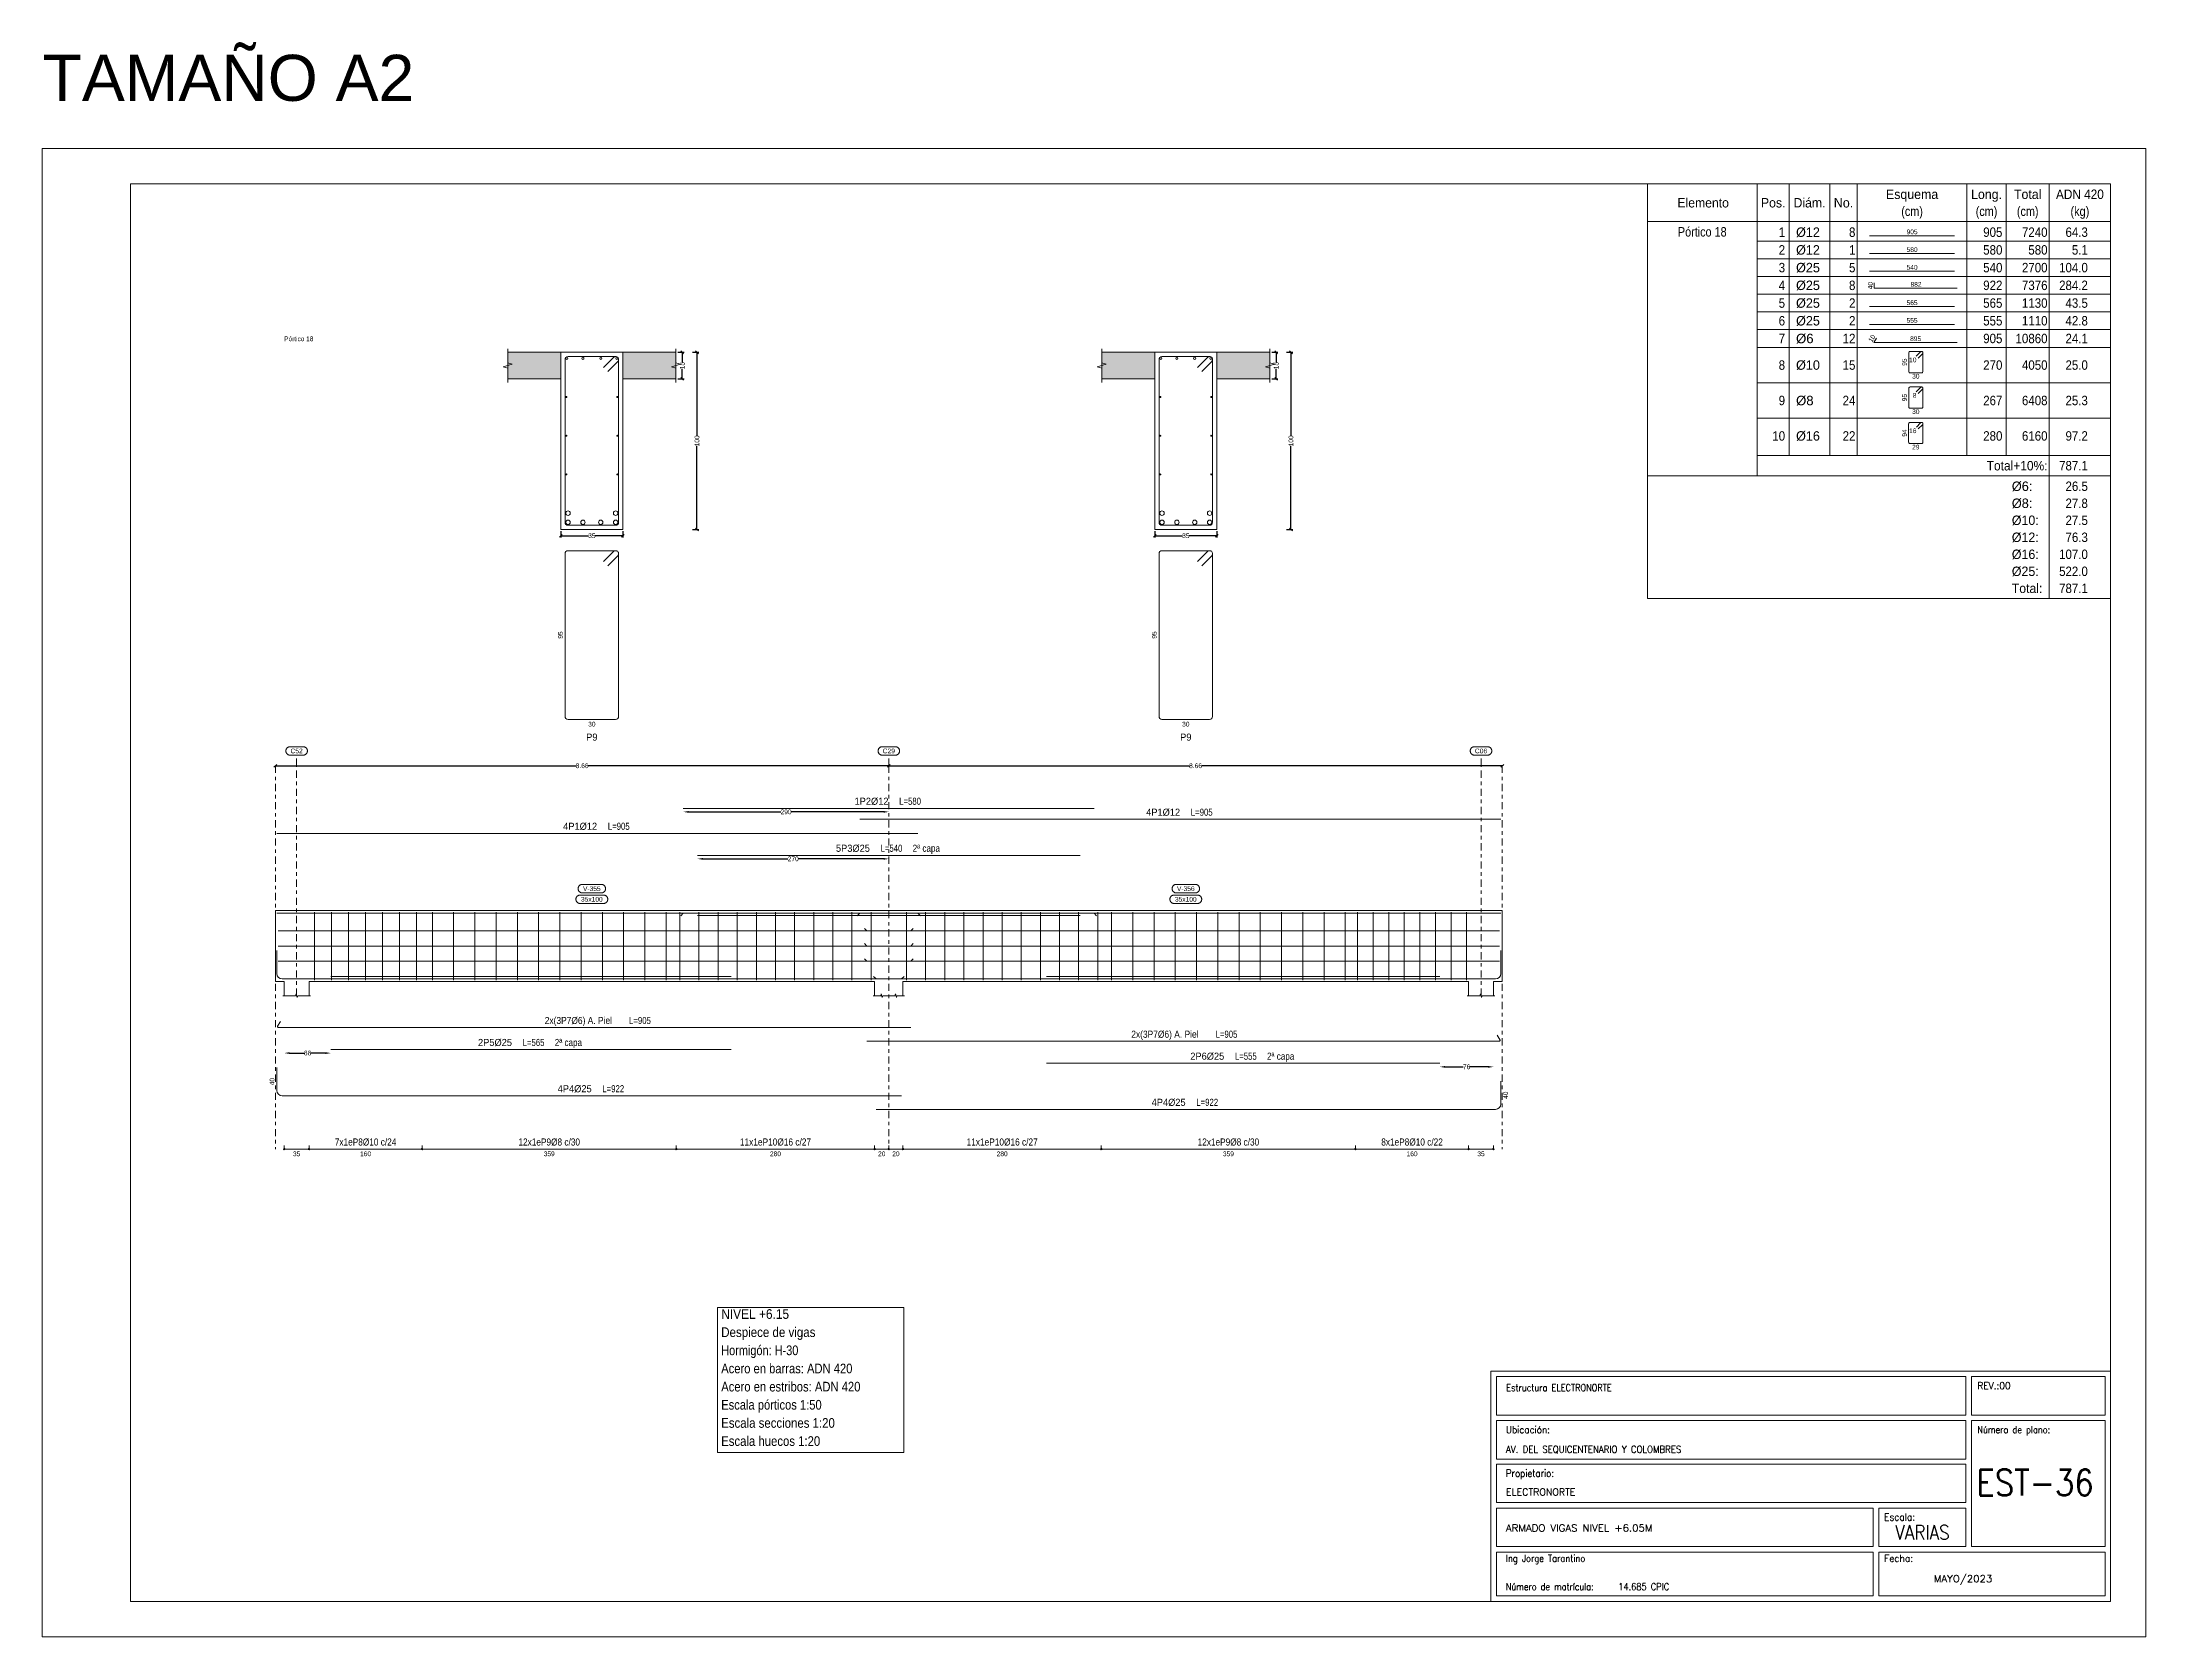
# Model space of a CAD drawing. Header units: millimetres. Extents: x 3 to 479, y -191 to 120.
# Drawn here: x 236.3 to 295.7, y -85 to -39.9 of the extents above; entities that cross this region are included whole.
import ezdxf
from ezdxf.enums import TextEntityAlignment as Align

# ---------------------------------------------------------------- set-up
doc = ezdxf.new("R2010")
doc.units = ezdxf.units.MM
doc.linetypes.add('CYPE_RAYAPUNTO', pattern=[0.4125, 0.2025, -0.105, 0, -0.105])
for name, color, linetype, lineweight in [('ALZ_ARM_LONG_ARM_TEXTOS', 3, 'Continuous', 9), ('ALZ_ARM_LONG_TXT_IND_CAPA_ARM_LONG', 3, 'Continuous', 9), ('ALZ_ARM_LONG_TXT_LONG', 3, 'Continuous', 9), ('ALZ_ARM_TRANS_TXT_EST', 3, 'Continuous', 9), ('ALZ_CONT_NUDOS', 122, 'Continuous', 9), ('ALZ_CONT_VIG_HORMIGON', 2, 'Continuous', 9), ('ALZ_COT_COT_ANCLAJES', 3, 'Continuous', 0), ('ALZ_COT_COT_ARM', 3, 'Continuous', 0), ('ALZ_COT_COT_EST', 3, 'Continuous', 0), ('ALZ_COT_COT_LIN_APOYOS', 2, 'CYPE_RAYAPUNTO', 0), ('ALZ_COT_LONGITUD_PROYECTADA', 122, 'Continuous', 0), ('ALZ_COT_TEXTOS_ESTRIBOS', 122, 'Continuous', 0), ('ALZ_REF_COT_LIN_AUX_COTA', 2, 'CYPE_RAYAPUNTO', 9), ('ALZ_REF_REF_NOMBRE', 3, 'Continuous', 9), ('ALZ_REF_REF_REFERENCIA', 3, 'Continuous', 9), ('ALZ_REF_REFERENCIA_PORTICO', 3, 'Continuous', 9), ('ALZ_REF_TEXTO_REF_NOMBRE', 3, 'Continuous', 9), ('ALZ_REF_TEXTO_REF_REFERENCIA', 3, 'Continuous', 9), ('ARM_LONGITUDINAL_Ø12', 171, 'Continuous', 9), ('ARM_LONGITUDINAL_Ø25', 20, 'Continuous', 9), ('ARM_LONGITUDINAL_Ø6', 151, 'Continuous', 9), ('ARM_TRANSVERSAL_Ø10', 103, 'Continuous', 9), ('ARM_TRANSVERSAL_Ø16', 212, 'Continuous', 9), ('ARM_TRANSVERSAL_Ø8', 32, 'Continuous', 9), ('CIM_REFEREN', 2, 'Continuous', 0), ('CYPE', 7, 'Continuous', 0), ('DESPIECES_TABLA', 7, 'Continuous', 9), ('RECUAD_LIMITES', 2, 'Continuous', 0), ('RECUAD_MARCO', 1, 'Continuous', 20), ('SEC_CONT_FORJADOS_SECCION', 8, 'Continuous', 9), ('SEC_CONT_VIG_HORMIGON_SECCION', 2, 'Continuous', 9), ('SEC_COTAS_SEC_DIM_VIGA', 122, 'Continuous', 0), ('SEC_COTAS_TEXTOS_DESPIECE_ESTRIBADO', 122, 'Continuous', 0), ('SEC_REF_TXT_POSICIONES_ARM_ESTRIBOS', 1, 'Continuous', 9), ('TAB_COM_LINEAS', 1, 'Continuous', 9), ('TAB_COM_TEXTOS', 1, 'Continuous', 9), ('TABLAS', 1, 'Continuous', 9), ('TEXTO_TABLAS', 1, 'Continuous', 0), ('TEXTOS_COTAS_DESPIECES_TABLA', 1, 'Continuous', 0)]:
    doc.layers.add(name, color=color, linetype=linetype, lineweight=lineweight)
doc.styles.add('CYPETXT', font='romans__.ttf', dxfattribs={"height": 0.2})
doc.styles.add('CYPETXT_0.2_romans', font='arial.ttf', dxfattribs={"height": 0.133333})
doc.styles.add('CYPETXT_romans', font='arial.ttf', dxfattribs={"height": 0.2})
doc.dimstyles.new('cype_arrow', dxfattribs={"dimtxt": 0.18, "dimasz": 0.15, "dimexe": 0.05, "dimexo": 0.05, "dimgap": 0, "dimtad": 0, "dimdec": 4, "dimzin": 0, "dimdsep": 46, "dimtxsty": 'CYPETXT_0.2_romans', "dimcen": 0.09, "dimadec": 0, "dimazin": 0, "dimtfac": 1, "dimtdec": 4, "dimtofl": 0, "dimtmove": 2, "dimatfit": 3, "dimfxl": 1, "dimtolj": 1, "dimtzin": 0, "dimarcsym": 0})
doc.dimstyles.new('cype_oblique', dxfattribs={"dimtxt": 0.18, "dimasz": 0.18, "dimexe": 0.05, "dimexo": 0.05, "dimgap": 0, "dimtad": 0, "dimdec": 4, "dimzin": 0, "dimdsep": 46, "dimtxsty": 'CYPETXT_0.2_romans', "dimblk": 'OBLIQUE', "dimtsz": 0.04, "dimcen": 0.09, "dimadec": 0, "dimazin": 0, "dimtfac": 1, "dimtdec": 4, "dimtofl": 0, "dimtmove": 2, "dimatfit": 3, "dimfxl": 1, "dimtolj": 1, "dimtzin": 0, "dimarcsym": 0})

msp = doc.modelspace()

# ---------------------------------------------------------------- texts
at = {"layer": 'ALZ_ARM_LONG_ARM_TEXTOS', "style": 'CYPETXT_romans'}
for s, width, p in [('1P2%%c12', 0.935124, (259.67065, -61.47216)), ('4P1%%c12', 0.935124, (267.90451, -61.78111)), ('4P1%%c12', 0.935124, (251.44451, -62.17842)), ('5P3%%c25', 0.935124, (259.14601, -62.79842)), ('2x(3P7%%c6) A. Piel', 0.849696, (251.39451, -67.65842)), ('2P5%%c25', 0.935124, (249.04058, -68.27843)), ('2x(3P7%%c6) A. Piel', 0.849696, (267.95451, -68.04656)), ('2P6%%c25', 0.935124, (269.15082, -68.66657)), ('4P4%%c25', 0.935124, (251.28951, -69.58417)), ('4P4%%c25', 0.935124, (268.05951, -69.96776))]:
    msp.add_text(s, height=0.2, dxfattribs=dict(at, width=width)).set_placement(p, align=Align.CENTER)
at = {"layer": 'ALZ_ARM_LONG_TXT_IND_CAPA_ARM_LONG', "style": 'CYPETXT_romans', "width": 0.816999}
for p in [(261.21801, -62.79842), (251.11258, -68.27843), (271.22282, -68.66657)]:
    msp.add_text('2ª capa', height=0.2, dxfattribs=at).set_placement(p, align=Align.CENTER)
at = {"layer": 'ALZ_ARM_LONG_TXT_LONG', "style": 'CYPETXT_romans', "width": 0.785606}
for s, p in [(' L=580', (260.72915, -61.47216)), (' L=905', (268.96301, -61.78111)), (' L=905', (252.50301, -62.17842)), (' L=540', (260.20451, -62.79842)), (' L=905', (253.10251, -67.65842)), (' L=565', (250.09908, -68.27843)), (' L=905', (269.66251, -68.04656)), (' L=555', (270.20932, -68.66657)), (' L=922', (252.34801, -69.58417)), (' L=922', (269.11801, -69.96776))]:
    msp.add_text(s, height=0.2, dxfattribs=at).set_placement(p, align=Align.CENTER)
at = {"layer": 'ALZ_ARM_TRANS_TXT_EST', "style": 'CYPETXT_romans'}
for s, width, p in [('7x1eP8%%c10 c/24', 0.835132, (245.38651, -71.08776)), ('12x1eP9%%c8 c/30', 0.835132, (250.57151, -71.08776)), ('11x1eP10%%c16 c/27', 0.839789, (256.95951, -71.08776)), ('11x1eP10%%c16 c/27', 0.839789, (263.35951, -71.08776)), ('12x1eP9%%c8 c/30', 0.835132, (269.74751, -71.08776)), ('8x1eP8%%c10 c/22', 0.835132, (274.93251, -71.08776))]:
    msp.add_text(s, height=0.2, dxfattribs=dict(at, width=width)).set_placement(p, align=Align.CENTER)
at = {"layer": 'ALZ_COT_COT_ANCLAJES', "style": 'CYPETXT_romans', "width": 0.872274}
msp.add_text('40', height=0.133333, rotation=90, dxfattribs=at).set_placement((242.81284, -69.28417), align=Align.CENTER)
msp.add_text('40', height=0.133333, rotation=90, dxfattribs=at).set_placement((277.50617, -69.66776), align=Align.TOP_CENTER)
at = {"layer": 'ALZ_COT_TEXTOS_ESTRIBOS', "style": 'CYPETXT_romans', "width": 0.872274}
for s, p in [('35', (243.43951, -71.25443)), ('160', (245.38651, -71.25443)), ('359', (250.57151, -71.25443)), ('280', (256.95951, -71.25443)), ('20', (259.95951, -71.25443)), ('20', (260.35951, -71.25443)), ('280', (263.35951, -71.25443)), ('359', (269.74751, -71.25443)), ('160', (274.93251, -71.25443)), ('35', (276.87951, -71.25443))]:
    msp.add_text(s, height=0.133333, dxfattribs=at).set_placement(p, align=Align.TOP_CENTER)
at = {"layer": 'ALZ_REF_REFERENCIA_PORTICO', "style": 'CYPETXT_romans', "width": 0.820327}
msp.add_text('Pórtico 18', height=0.133333, dxfattribs=at).set_placement((243.08951, -48.32283), align=Align.MIDDLE_LEFT)
at = {"layer": 'ALZ_REF_TEXTO_REF_NOMBRE', "style": 'CYPETXT_romans'}
for s, width, p in [('35x100', 0.875466, (251.77451, -64.13842)), ('V-355', 0.803518, (251.77451, -63.83842)), ('35x100', 0.875466, (268.54451, -64.13842)), ('V-356', 0.803518, (268.54451, -63.83842))]:
    msp.add_text(s, height=0.133333, dxfattribs=dict(at, width=width)).set_placement(p, align=Align.MIDDLE_CENTER)
at = {"layer": 'ALZ_REF_TEXTO_REF_REFERENCIA', "style": 'CYPETXT_romans', "width": 0.8832}
for s, p in [('C52', (243.43951, -59.95216)), ('C29', (260.15951, -59.95216)), ('C06', (276.87951, -59.95216))]:
    msp.add_text(s, height=0.133333, dxfattribs=at).set_placement(p, align=Align.MIDDLE_CENTER)
at = {"layer": 'CIM_REFEREN', "insert": (236.26825, -40.30843), "char_height": 1.3, "attachment_point": 1, "style": 'CYPETXT_romans'}
msp.add_mtext_dynamic_manual_height_columns('TAMAÑO A2', width=20.4097016, gutter_width=12.5, heights=[0], dxfattribs=at)
at = {"layer": 'CYPE', "color": 4, "style": 'CYPETXT'}
for s, width, p in [('REV.:00', 0.927655, (290.89251, -77.96316)), ('Ubicación:', 0.90604, (277.58251, -79.20316)), ('Número de plano:', 0.844847, (290.89251, -79.20316)), ('Propietario:', 0.885908, (277.58251, -80.43316)), ('Escala:', 0.925891, (288.26251, -81.67316)), ('Fecha:', 0.933698, (288.26251, -82.83316)), ('Número de matrícula:', 0.83516, (277.58251, -83.63316))]:
    msp.add_text(s, height=0.2, dxfattribs=dict(at, width=width)).set_placement(p)
at = {"layer": 'CYPE', "color": 5, "style": 'CYPETXT'}
for s, width, p in [('Estructura ELECTRONORTE', 0.842437, (277.59251, -78.02316)), ('AV. DEL SEQUICENTENARIO Y COLOMBRES', 0.887423, (277.58251, -79.76316)), ('ELECTRONORTE', 0.974409, (277.58251, -80.96316)), ('ARMADO VIGAS NIVEL +6.05M', 1.047361, (277.58251, -81.97753)), ('Ing Jorge Tarantino', 0.851105, (277.58251, -82.83316)), ('14.685 CPIC', 0.851936, (280.75251, -83.63316)), ('MAYO/2023', 1.047361, (289.66251, -83.41316))]:
    msp.add_text(s, height=0.2, dxfattribs=dict(at, width=width)).set_placement(p)
for s, height, width, p in [('EST-36', 0.733333, 0.872274, (292.52251, -80.96649)), ('VARIAS', 0.4, 0.869965, (289.34251, -82.20316))]:
    msp.add_text(s, height=height, dxfattribs=dict(at, width=width)).set_placement(p, align=Align.CENTER)
at = {"layer": 'SEC_COTAS_TEXTOS_DESPIECE_ESTRIBADO', "style": 'CYPETXT_romans', "width": 0.872274}
for p in [(250.95284, -56.68216), (267.72284, -56.68216)]:
    msp.add_text('95', height=0.133333, rotation=90, dxfattribs=at).set_placement(p, align=Align.CENTER)
for p in [(251.77451, -59.12883), (268.54451, -59.12883)]:
    msp.add_text('30', height=0.133333, dxfattribs=at).set_placement(p, align=Align.TOP_CENTER)
at = {"layer": 'SEC_REF_TXT_POSICIONES_ARM_ESTRIBOS', "style": 'CYPETXT_romans', "width": 0.935124}
for p in [(251.77451, -59.56216), (268.54451, -59.56216)]:
    msp.add_text('P9', height=0.2, dxfattribs=at).set_placement(p, align=Align.MIDDLE_CENTER)
at = {"layer": 'TAB_COM_LINEAS', "style": 'CYPETXT_romans'}
for s, width, p in [('NIVEL +6.15', 0.880937, (255.42732, -75.97845)), ('Despiece de vigas', 0.852948, (255.42732, -76.49069)), ('Hormigón: H-30', 0.808194, (255.42732, -77.00292)), ('Acero en barras: ADN 420', 0.827218, (255.42732, -77.51515)), ('Acero en estribos: ADN 420', 0.830636, (255.42732, -78.02739)), ('Escala pórticos 1:50', 0.824952, (255.42732, -78.53962)), ('Escala secciones 1:20', 0.844437, (255.42732, -79.05185)), ('Escala huecos 1:20', 0.838794, (255.42732, -79.56409))]:
    msp.add_text(s, height=0.2733333, dxfattribs=dict(at, width=width)).set_placement(p)
at = {"layer": 'TEXTO_TABLAS', "style": 'CYPETXT_romans'}
for s, width, p in [('Elemento', 0.923378, (283.15151, -44.48316)), ('Pos.', 0.930268, (285.12851, -44.48316)), ('Diám.', 0.924488, (286.15451, -44.48316)), ('No.', 0.948905, (287.11451, -44.48316)), ('Esquema', 0.93681, (289.05051, -44.24316)), ('Long.', 0.9375, (291.15251, -44.24316)), ('Total', 0.935673, (292.31451, -44.24316)), ('ADN 420', 0.893197, (293.78851, -44.24316)), ('(cm)', 0.819001, (289.05051, -44.72316)), ('(cm)', 0.819001, (291.15251, -44.72316)), ('(cm)', 0.819001, (292.31451, -44.72316)), ('(kg)', 0.827954, (293.78851, -44.72316)), ('Pórtico 18', 0.820327, (283.12651, -45.30316))]:
    msp.add_text(s, height=0.266667, dxfattribs=dict(at, width=width)).set_placement(p, align=Align.MIDDLE_CENTER)
for s, height, width, p in [('2', 0.26667, 0.872274, (285.46451, -45.81316)), ('1', 0.26667, 0.872274, (285.46451, -45.31316)), ('8', 0.26667, 0.872274, (287.45051, -45.31316)), ('1', 0.26667, 0.872274, (287.45051, -45.81316)), ('580', 0.266667, 0.872274, (291.60051, -45.81316)), ('905', 0.266667, 0.872274, (291.60051, -45.31316)), ('7240', 0.266667, 0.872274, (292.87451, -45.31316)), ('580', 0.266667, 0.872274, (292.87451, -45.81316)), ('64.3', 0.266667, 0.869308, (294.01251, -45.31316)), ('5.1', 0.266667, 0.868127, (294.01251, -45.81316)), ('3', 0.26667, 0.872274, (285.46451, -46.31316)), ('5', 0.26667, 0.872274, (287.45051, -46.31316)), ('540', 0.266667, 0.872274, (291.60051, -46.31316)), ('2700', 0.266667, 0.872274, (292.87451, -46.31316)), ('104.0', 0.266667, 0.869965, (294.01251, -46.31316)), ('4', 0.26667, 0.872274, (285.46451, -46.81316)), ('8', 0.26667, 0.872274, (287.45051, -46.81316)), ('922', 0.266667, 0.872274, (291.60051, -46.81316)), ('7376', 0.266667, 0.872274, (292.87451, -46.81316)), ('284.2', 0.266667, 0.869965, (294.01251, -46.81316)), ('5', 0.26667, 0.872274, (285.46451, -47.31316)), ('2', 0.26667, 0.872274, (287.45051, -47.31316)), ('565', 0.266667, 0.872274, (291.60051, -47.31316)), ('1130', 0.266667, 0.872274, (292.87451, -47.31316)), ('43.5', 0.266667, 0.869308, (294.01251, -47.31316)), ('6', 0.26667, 0.872274, (285.46451, -47.81316)), ('2', 0.26667, 0.872274, (287.45051, -47.81316)), ('555', 0.266667, 0.872274, (291.60051, -47.81316)), ('1110', 0.266667, 0.872274, (292.87451, -47.81316)), ('42.8', 0.266667, 0.869308, (294.01251, -47.81316)), ('7', 0.26667, 0.872274, (285.46451, -48.31316)), ('12', 0.266667, 0.872274, (287.45051, -48.31316)), ('905', 0.266667, 0.872274, (291.60051, -48.31316)), ('10860', 0.266667, 0.872274, (292.87451, -48.31316)), ('24.1', 0.266667, 0.869308, (294.01251, -48.31316)), ('8', 0.26667, 0.872274, (285.46451, -49.06316)), ('15', 0.266667, 0.872274, (287.45051, -49.06316)), ('270', 0.266667, 0.872274, (291.60051, -49.06316)), ('4050', 0.266667, 0.872274, (292.87451, -49.06316)), ('25.0', 0.266667, 0.869308, (294.01251, -49.06316)), ('9', 0.26667, 0.872274, (285.46451, -50.06316)), ('24', 0.266667, 0.872274, (287.45051, -50.06316)), ('267', 0.266667, 0.872274, (291.60051, -50.06316)), ('6408', 0.266667, 0.872274, (292.87451, -50.06316)), ('25.3', 0.266667, 0.869308, (294.01251, -50.06316)), ('10', 0.266667, 0.872274, (285.46451, -51.06316)), ('22', 0.266667, 0.872274, (287.45051, -51.06316)), ('280', 0.266667, 0.872274, (291.60051, -51.06316)), ('6160', 0.266667, 0.872274, (292.87451, -51.06316)), ('97.2', 0.266667, 0.869308, (294.01251, -51.06316)), ('Total+10%:', 0.266667, 0.906671, (292.87451, -51.90316)), ('787.1', 0.266667, 0.869965, (294.01251, -51.90316)), ('26.5', 0.266667, 0.869308, (294.01251, -52.48316)), ('27.8', 0.266667, 0.869308, (294.01251, -52.96316)), ('27.5', 0.266667, 0.869308, (294.01251, -53.44316)), ('76.3', 0.266667, 0.869308, (294.01251, -53.92316)), ('107.0', 0.266667, 0.869965, (294.01251, -54.40316)), ('522.0', 0.266667, 0.869965, (294.01251, -54.88316)), ('787.1', 0.266667, 0.869965, (294.01251, -55.36316))]:
    msp.add_text(s, height=height, dxfattribs=dict(at, width=width)).set_placement(p, align=Align.MIDDLE_RIGHT)
for s, width, p in [('%%c12', 0.955414, (285.77451, -45.31316)), ('%%c12', 0.955414, (285.77451, -45.81316)), ('%%c25', 0.955414, (285.77451, -46.31316)), ('%%c25', 0.955414, (285.77451, -46.81316)), ('%%c25', 0.955414, (285.77451, -47.31316)), ('%%c25', 0.955414, (285.77451, -47.81316)), ('%%c6', 0.99505, (285.77451, -48.31316)), ('%%c10', 0.955414, (285.77451, -49.06316)), ('%%c8', 0.99505, (285.77451, -50.06316)), ('%%c16', 0.955414, (285.77451, -51.06316)), ('%%c6:', 0.966972, (291.86651, -52.48316)), ('%%c8:', 0.966972, (291.86651, -52.96316)), ('%%c10:', 0.940736, (291.86651, -53.44316)), ('%%c12:', 0.940736, (291.86651, -53.92316)), ('%%c16:', 0.940736, (291.86651, -54.40316)), ('Total:', 0.925563, (291.86651, -55.36316)), ('%%c25:', 0.940736, (291.86651, -54.88316))]:
    msp.add_text(s, height=0.266667, dxfattribs=dict(at, width=width)).set_placement(p, align=Align.MIDDLE_LEFT)
at = {"layer": 'TEXTOS_COTAS_DESPIECES_TABLA', "style": 'CYPETXT_romans', "width": 0.872274}
for s, p in [('580', (289.05051, -45.87116)), ('905', (289.05051, -45.37116)), ('540', (289.05051, -46.37116)), ('882', (289.16179, -46.85335)), ('565', (289.05051, -47.37116)), ('555', (289.05051, -47.87116)), ('895', (289.15042, -48.38658))]:
    msp.add_text(s, height=0.133333, dxfattribs=at).set_placement(p, align=Align.CENTER)
for s, rotation, p in [('40', 90, (287.93671, -46.82097)), ('10', 60.0007096, (287.97087, -48.34316)), ('95', 90, (288.90369, -48.98131)), ('95', 90, (288.90361, -49.98134)), ('94', 90, (288.9039, -50.98121))]:
    msp.add_text(s, height=0.133333, rotation=rotation, dxfattribs=at).set_placement(p, align=Align.CENTER)
for s, height, p in [('10', 0.133333, (289.17398, -48.91843)), ('8', 0.13333, (289.1738, -49.9188)), ('16', 0.133333, (289.1745, -50.91729))]:
    msp.add_text(s, height=height, dxfattribs=at).set_placement(p, align=Align.MIDDLE_RIGHT)
for s, p in [('30', (289.15557, -49.31168)), ('30', (289.15561, -50.31164)), ('29', (289.15543, -51.31178))]:
    msp.add_text(s, height=0.133333, dxfattribs=at).set_placement(p, align=Align.TOP_CENTER)

# ---------------------------------------------------------------- blocks, each defined once
blk = doc.blocks.new('*D685')
at = {"layer": 'Defpoints', "color": 0, "transparency": 16777216}
for p in [(250.9, -53.703), (252.65, -53.703), (252.65, -53.88)]:
    blk.add_point(p, dxfattribs=at)
at = {"layer": 'SEC_COTAS_SEC_DIM_VIGA', "color": 0, "lineweight": -2, "transparency": 16777216}
for p, q in [((250.86, -53.92), (250.94, -53.84)), ((250.9, -53.753), (250.9, -53.93)), ((250.9, -53.88), (251.679, -53.88)), ((252.65, -53.88), (251.87, -53.88)), ((252.61, -53.92), (252.69, -53.84)), ((252.65, -53.753), (252.65, -53.93))]:
    blk.add_line(p, q, dxfattribs=at)
at = {"layer": 'SEC_COTAS_SEC_DIM_VIGA', "color": 0, "transparency": 16777216, "insert": (251.775, -53.88), "char_height": 0.1333, "attachment_point": 5, "style": 'CYPETXT_0.2_romans'}
blk.add_mtext('\\A1;35', dxfattribs=at)
blk = doc.blocks.new('_OBLIQUE')
at = {"color": 0, "linetype": 'ByBlock', "lineweight": -2}
blk.add_line((-0.5, -0.5), (0.5, 0.5), dxfattribs=at)
blk = doc.blocks.new('*D686')
at = {"layer": 'Defpoints', "color": 0, "transparency": 16777216}
for p in [(254.15, -48.703), (254.327, -48.703), (254.15, -49.453)]:
    blk.add_point(p, dxfattribs=at)
at = {"layer": 'SEC_COTAS_SEC_DIM_VIGA', "color": 0, "lineweight": -2, "transparency": 16777216}
for p, q in [((254.2, -48.703), (254.377, -48.703)), ((254.367, -48.743), (254.287, -48.663)), ((254.327, -48.703), (254.327, -48.988)), ((254.327, -49.453), (254.327, -49.168)), ((254.2, -49.453), (254.377, -49.453)), ((254.367, -49.493), (254.287, -49.413))]:
    blk.add_line(p, q, dxfattribs=at)
at = {"layer": 'SEC_COTAS_SEC_DIM_VIGA', "color": 0, "transparency": 16777216, "insert": (254.327, -49.078), "char_height": 0.1333, "attachment_point": 5, "rotation": 90, "style": 'CYPETXT_0.2_romans'}
blk.add_mtext('\\A1;15', dxfattribs=at)
blk = doc.blocks.new('*D687')
at = {"layer": 'Defpoints', "color": 0, "transparency": 16777216}
for p in [(254.566, -48.703), (254.743, -48.703), (254.566, -53.703)]:
    blk.add_point(p, dxfattribs=at)
at = {"layer": 'SEC_COTAS_SEC_DIM_VIGA', "color": 0, "lineweight": -2, "transparency": 16777216}
for p, q in [((254.616, -48.703), (254.793, -48.703)), ((254.783, -48.743), (254.703, -48.663)), ((254.743, -48.703), (254.743, -51.062)), ((254.743, -53.703), (254.743, -51.344)), ((254.616, -53.703), (254.793, -53.703)), ((254.783, -53.743), (254.703, -53.663))]:
    blk.add_line(p, q, dxfattribs=at)
at = {"layer": 'SEC_COTAS_SEC_DIM_VIGA', "color": 0, "transparency": 16777216, "insert": (254.743, -51.203), "char_height": 0.1333, "attachment_point": 5, "rotation": 90, "style": 'CYPETXT_0.2_romans'}
blk.add_mtext('\\A1;100', dxfattribs=at)
blk = doc.blocks.new('*D688')
at = {"layer": 'Defpoints', "color": 0, "transparency": 16777216}
for p in [(267.67, -53.703), (269.42, -53.703), (269.42, -53.88)]:
    blk.add_point(p, dxfattribs=at)
at = {"layer": 'SEC_COTAS_SEC_DIM_VIGA', "color": 0, "lineweight": -2, "transparency": 16777216}
for p, q in [((267.63, -53.92), (267.71, -53.84)), ((267.67, -53.753), (267.67, -53.93)), ((267.67, -53.88), (268.449, -53.88)), ((269.42, -53.88), (268.64, -53.88)), ((269.38, -53.92), (269.46, -53.84)), ((269.42, -53.753), (269.42, -53.93))]:
    blk.add_line(p, q, dxfattribs=at)
at = {"layer": 'SEC_COTAS_SEC_DIM_VIGA', "color": 0, "transparency": 16777216, "insert": (268.545, -53.88), "char_height": 0.1333, "attachment_point": 5, "style": 'CYPETXT_0.2_romans'}
blk.add_mtext('\\A1;35', dxfattribs=at)
blk = doc.blocks.new('*D689')
at = {"layer": 'Defpoints', "color": 0, "transparency": 16777216}
for p in [(270.92, -48.703), (271.097, -48.703), (270.92, -49.453)]:
    blk.add_point(p, dxfattribs=at)
at = {"layer": 'SEC_COTAS_SEC_DIM_VIGA', "color": 0, "lineweight": -2, "transparency": 16777216}
for p, q in [((270.97, -48.703), (271.147, -48.703)), ((271.137, -48.743), (271.057, -48.663)), ((271.097, -48.703), (271.097, -48.988)), ((271.097, -49.453), (271.097, -49.168)), ((270.97, -49.453), (271.147, -49.453)), ((271.137, -49.493), (271.057, -49.413))]:
    blk.add_line(p, q, dxfattribs=at)
at = {"layer": 'SEC_COTAS_SEC_DIM_VIGA', "color": 0, "transparency": 16777216, "insert": (271.097, -49.078), "char_height": 0.1333, "attachment_point": 5, "rotation": 90, "style": 'CYPETXT_0.2_romans'}
blk.add_mtext('\\A1;15', dxfattribs=at)
blk = doc.blocks.new('*D690')
at = {"layer": 'Defpoints', "color": 0, "transparency": 16777216}
for p in [(271.336, -48.703), (271.513, -48.703), (271.336, -53.703)]:
    blk.add_point(p, dxfattribs=at)
at = {"layer": 'SEC_COTAS_SEC_DIM_VIGA', "color": 0, "lineweight": -2, "transparency": 16777216}
for p, q in [((271.386, -48.703), (271.563, -48.703)), ((271.553, -48.743), (271.473, -48.663)), ((271.513, -48.703), (271.513, -51.062)), ((271.513, -53.703), (271.513, -51.344)), ((271.386, -53.703), (271.563, -53.703)), ((271.553, -53.743), (271.473, -53.663))]:
    blk.add_line(p, q, dxfattribs=at)
at = {"layer": 'SEC_COTAS_SEC_DIM_VIGA', "color": 0, "transparency": 16777216, "insert": (271.513, -51.203), "char_height": 0.1333, "attachment_point": 5, "rotation": 90, "style": 'CYPETXT_0.2_romans'}
blk.add_mtext('\\A1;100', dxfattribs=at)
blk = doc.blocks.new('*D691')
at = {"layer": 'ALZ_COT_LONGITUD_PROYECTADA', "color": 0, "lineweight": -2, "transparency": 16777216}
for p, q in [((242.8, -60.412), (242.88, -60.332)), ((242.84, -60.372), (251.326, -60.372)), ((260.16, -60.372), (251.673, -60.372)), ((260.12, -60.412), (260.2, -60.332))]:
    blk.add_line(p, q, dxfattribs=at)
at = {"layer": 'Defpoints', "color": 0, "transparency": 16777216}
for p in [(242.84, -60.372), (242.84, -60.372), (260.16, -60.372)]:
    blk.add_point(p, dxfattribs=at)
at = {"layer": 'ALZ_COT_LONGITUD_PROYECTADA', "color": 0, "transparency": 16777216, "insert": (251.5, -60.372), "char_height": 0.1333, "attachment_point": 5, "style": 'CYPETXT_0.2_romans'}
blk.add_mtext('\\A1;8.66', dxfattribs=at)
blk = doc.blocks.new('*D692')
at = {"layer": 'ALZ_COT_LONGITUD_PROYECTADA', "color": 0, "lineweight": -2, "transparency": 16777216}
for p, q in [((260.12, -60.412), (260.2, -60.332)), ((260.16, -60.372), (268.646, -60.372)), ((277.48, -60.372), (268.993, -60.372)), ((277.44, -60.412), (277.52, -60.332))]:
    blk.add_line(p, q, dxfattribs=at)
at = {"layer": 'Defpoints', "color": 0, "transparency": 16777216}
for p in [(260.16, -60.372), (260.16, -60.372), (277.48, -60.372)]:
    blk.add_point(p, dxfattribs=at)
at = {"layer": 'ALZ_COT_LONGITUD_PROYECTADA', "color": 0, "transparency": 16777216, "insert": (268.82, -60.372), "char_height": 0.1333, "attachment_point": 5, "style": 'CYPETXT_0.2_romans'}
blk.add_mtext('\\A1;8.66', dxfattribs=at)
blk = doc.blocks.new('*D693')
at = {"layer": 'ALZ_COT_COT_ARM', "color": 0, "lineweight": -2, "transparency": 16777216}
for p, q in [((254.506, -61.672), (257.109, -61.672)), ((260.01, -61.672), (257.406, -61.672))]:
    blk.add_line(p, q, dxfattribs=at)
at = {"layer": 'ALZ_COT_COT_ARM', "color": 0, "transparency": 16777216}
for points in [[(254.506, -61.647), (254.506, -61.697), (254.356, -61.672)], [(260.01, -61.647), (260.01, -61.697), (260.16, -61.672)]]:
    blk.add_solid(points, dxfattribs=at)
at = {"layer": 'Defpoints', "color": 0, "transparency": 16777216}
for p in [(254.356, -61.672), (260.16, -61.672), (260.16, -61.672)]:
    blk.add_point(p, dxfattribs=at)
at = {"layer": 'ALZ_COT_COT_ARM', "color": 0, "transparency": 16777216, "insert": (257.258, -61.672), "char_height": 0.1333, "attachment_point": 5, "style": 'CYPETXT_0.2_romans'}
blk.add_mtext('\\A1;290', dxfattribs=at)
blk = doc.blocks.new('*D694')
at = {"layer": 'ALZ_COT_COT_ARM', "color": 0, "lineweight": -2, "transparency": 16777216}
for p, q in [((254.91, -62.998), (257.311, -62.998)), ((260.01, -62.998), (257.608, -62.998))]:
    blk.add_line(p, q, dxfattribs=at)
at = {"layer": 'ALZ_COT_COT_ARM', "color": 0, "transparency": 16777216}
for points in [[(254.91, -62.973), (254.91, -63.023), (254.76, -62.998)], [(260.01, -62.973), (260.01, -63.023), (260.16, -62.998)]]:
    blk.add_solid(points, dxfattribs=at)
at = {"layer": 'Defpoints', "color": 0, "transparency": 16777216}
for p in [(254.76, -62.998), (260.16, -62.998), (260.16, -62.998)]:
    blk.add_point(p, dxfattribs=at)
at = {"layer": 'ALZ_COT_COT_ARM', "color": 0, "transparency": 16777216, "insert": (257.46, -62.998), "char_height": 0.1333, "attachment_point": 5, "style": 'CYPETXT_0.2_romans'}
blk.add_mtext('\\A1;270', dxfattribs=at)
blk = doc.blocks.new('*D695')
at = {"layer": 'ALZ_COT_COT_ARM', "color": 0, "lineweight": -2, "transparency": 16777216}
for p, q in [((243.24, -68.478), (243.651, -68.478)), ((244.254, -68.478), (243.843, -68.478))]:
    blk.add_line(p, q, dxfattribs=at)
at = {"layer": 'ALZ_COT_COT_ARM', "color": 0, "transparency": 16777216}
for points in [[(243.24, -68.453), (243.24, -68.503), (243.09, -68.478)], [(244.254, -68.453), (244.254, -68.503), (244.404, -68.478)]]:
    blk.add_solid(points, dxfattribs=at)
at = {"layer": 'Defpoints', "color": 0, "transparency": 16777216}
for p in [(243.09, -68.478), (244.404, -68.478), (244.404, -68.478)]:
    blk.add_point(p, dxfattribs=at)
at = {"layer": 'ALZ_COT_COT_ARM', "color": 0, "transparency": 16777216, "insert": (243.747, -68.478), "char_height": 0.1333, "attachment_point": 5, "style": 'CYPETXT_0.2_romans'}
blk.add_mtext('\\A1;66', dxfattribs=at)
blk = doc.blocks.new('*D696')
at = {"layer": 'ALZ_COT_COT_ARM', "color": 0, "lineweight": -2, "transparency": 16777216}
for p, q in [((275.864, -68.867), (276.377, -68.867)), ((277.08, -68.867), (276.567, -68.867))]:
    blk.add_line(p, q, dxfattribs=at)
at = {"layer": 'ALZ_COT_COT_ARM', "color": 0, "transparency": 16777216}
for points in [[(275.864, -68.842), (275.864, -68.892), (275.714, -68.867)], [(277.08, -68.842), (277.08, -68.892), (277.23, -68.867)]]:
    blk.add_solid(points, dxfattribs=at)
at = {"layer": 'Defpoints', "color": 0, "transparency": 16777216}
for p in [(275.714, -68.867), (277.23, -68.867), (277.23, -68.867)]:
    blk.add_point(p, dxfattribs=at)
at = {"layer": 'ALZ_COT_COT_ARM', "color": 0, "transparency": 16777216, "insert": (276.472, -68.867), "char_height": 0.1333, "attachment_point": 5, "style": 'CYPETXT_0.2_romans'}
blk.add_mtext('\\A1;76', dxfattribs=at)

# ---------------------------------------------------------------- dimensions: what is measured, and where the dimension line sits
at = {"layer": 'ALZ_COT_COT_ARM'}
for p1, p2, text, picture, middle in [((254.35565, -61.67216), (260.15951, -61.67216), '290', '*D693', (257.25758, -61.67216)), ((254.75951, -62.99842), (260.15951, -62.99842), '270', '*D694', (257.45951, -62.99842)), ((243.08951, -68.47843), (244.40408, -68.47843), '66', '*D695', (243.74679, -68.47843)), ((275.71432, -68.86657), (277.22951, -68.86657), '76', '*D696', (276.47191, -68.86657))]:
    dim = msp.add_aligned_dim(p1=p1, p2=p2, distance=0, text=text, dimstyle='cype_arrow', override={"dimexe": 0, "dimexo": 0}, dxfattribs=at)
    dim.commit()
    dim.dimension.update_dxf_attribs({"geometry": picture, "text_midpoint": middle})
at = {"layer": 'ALZ_COT_LONGITUD_PROYECTADA'}
for p1, p2, picture, middle in [((260.15951, -60.37216), (242.83951, -60.37216), '*D691', (251.49951, -60.37216)), ((277.47951, -60.37216), (260.15951, -60.37216), '*D692', (268.81951, -60.37216))]:
    dim = msp.add_aligned_dim(p1=p1, p2=p2, distance=0, text='8.66', dimstyle='cype_oblique', override={"dimexe": 0, "dimexo": 0}, dxfattribs=at)
    dim.commit()
    dim.dimension.update_dxf_attribs({"geometry": picture, "text_midpoint": middle})
at = {"layer": 'SEC_COTAS_SEC_DIM_VIGA'}
for p1, p2, text, picture, middle in [((254.14951, -49.45283), (254.14951, -48.70283), '15', '*D686', (254.32684, -49.07783)), ((254.56551, -53.70283), (254.56551, -48.70283), '100', '*D687', (254.74284, -51.20283)), ((270.91951, -49.45283), (270.91951, -48.70283), '15', '*D689', (271.09684, -49.07783)), ((271.33551, -53.70283), (271.33551, -48.70283), '100', '*D690', (271.51284, -51.20283)), ((250.89951, -53.70283), (252.64951, -53.70283), '35', '*D685', (251.77451, -53.88016)), ((267.66951, -53.70283), (269.41951, -53.70283), '35', '*D688', (268.54451, -53.88016))]:
    dim = msp.add_aligned_dim(p1=p1, p2=p2, distance=-0.17733, text=text, dimstyle='cype_oblique', dxfattribs=at)
    dim.commit()
    dim.dimension.update_dxf_attribs({"geometry": picture, "text_midpoint": middle})

# ---------------------------------------------------------------- hatches: boundary and pattern name
at = {"layer": 'SEC_CONT_FORJADOS_SECCION', "true_color": 0xdad7d3}
for points in [[(249.39951, -48.70283), (250.89951, -48.70283), (250.89951, -49.45283), (249.39951, -49.45283)], [(254.14951, -48.70283), (252.64951, -48.70283), (252.64951, -49.45283), (254.14951, -49.45283)], [(266.16951, -48.70283), (267.66951, -48.70283), (267.66951, -49.45283), (266.16951, -49.45283)], [(270.91951, -48.70283), (269.41951, -48.70283), (269.41951, -49.45283), (270.91951, -49.45283)]]:
    msp.add_hatch(color=254, dxfattribs=at).paths.add_polyline_path(points)

# ---------------------------------------------------------------- linework, layer by layer
at = {"layer": 'ALZ_CONT_NUDOS'}
for p, q in [((243.08951, -66.45842), (243.08951, -66.85842)), ((243.78951, -66.45842), (243.78951, -66.85842)), ((259.75951, -66.45842), (259.75951, -66.85842)), ((260.55951, -66.45842), (260.55951, -66.85842)), ((276.52951, -66.45842), (276.52951, -66.85842)), ((277.22951, -66.45842), (277.22951, -66.85842))]:
    msp.add_line(p, q, dxfattribs=at)
for points in [[(243.78951, -64.45842), (243.08951, -64.45842), (242.83951, -64.45842), (242.83951, -66.45842), (243.08951, -66.45842)], [(259.75951, -64.45842), (260.55951, -64.45842)], [(276.52951, -64.45842), (277.22951, -64.45842), (277.47951, -64.45842), (277.47951, -66.45842), (277.22951, -66.45842)], [(243.04951, -66.85842), (243.40951, -66.85842), (243.42451, -66.80842), (243.45451, -66.90842), (243.46951, -66.85842), (243.82951, -66.85842)], [(259.71951, -66.85842), (259.92951, -66.85842), (259.94451, -66.80842), (259.97451, -66.90842), (259.98951, -66.85842), (260.19951, -66.85842)], [(260.11951, -66.85842), (260.32951, -66.85842), (260.34451, -66.80842), (260.37451, -66.90842), (260.38951, -66.85842), (260.59951, -66.85842)], [(276.48951, -66.85842), (276.84951, -66.85842), (276.86451, -66.80842), (276.89451, -66.90842), (276.90951, -66.85842), (277.26951, -66.85842)]]:
    msp.add_lwpolyline(points, dxfattribs=at)
at = {"layer": 'ALZ_CONT_VIG_HORMIGON'}
for p, q in [((243.78951, -64.45842), (259.75951, -64.45842)), ((260.55951, -64.45842), (276.52951, -64.45842)), ((243.78951, -66.45842), (259.75951, -66.45842)), ((260.55951, -66.45842), (276.52951, -66.45842))]:
    msp.add_line(p, q, dxfattribs=at)
at = {"layer": 'ALZ_COT_COT_EST'}
for p, q in [((243.08951, -71.18776), (243.08951, -71.08776)), ((243.78951, -71.18776), (243.78951, -71.08776)), ((246.98351, -71.18776), (246.98351, -71.08776)), ((254.15951, -71.18776), (254.15951, -71.08776)), ((259.75951, -71.18776), (259.75951, -71.08776)), ((260.15951, -71.18776), (260.15951, -71.08776)), ((260.55951, -71.18776), (260.55951, -71.08776)), ((266.15951, -71.18776), (266.15951, -71.08776)), ((273.33551, -71.18776), (273.33551, -71.08776)), ((276.52951, -71.18776), (276.52951, -71.08776))]:
    msp.add_line(p, q, dxfattribs=at)
for points in [[(243.08951, -71.18776), (243.78951, -71.18776), (243.78951, -71.08776)], [(243.78951, -71.18776), (246.98351, -71.18776), (246.98351, -71.08776)], [(246.98351, -71.18776), (254.15951, -71.18776), (254.15951, -71.08776)], [(254.15951, -71.18776), (259.75951, -71.18776), (259.75951, -71.08776)], [(259.75951, -71.18776), (260.15951, -71.18776), (260.15951, -71.08776)], [(260.15951, -71.18776), (260.55951, -71.18776), (260.55951, -71.08776)], [(260.55951, -71.18776), (266.15951, -71.18776), (266.15951, -71.08776)], [(266.15951, -71.18776), (273.33551, -71.18776), (273.33551, -71.08776)], [(273.33551, -71.18776), (276.52951, -71.18776), (276.52951, -71.08776)], [(276.52951, -71.18776), (277.22951, -71.18776), (277.22951, -71.08776)]]:
    msp.add_lwpolyline(points, dxfattribs=at)
for centre in [(243.08951, -71.18776), (243.78951, -71.18776), (243.78951, -71.18776), (246.98351, -71.18776), (246.98351, -71.18776), (254.15951, -71.18776), (254.15951, -71.18776), (259.75951, -71.18776), (259.75951, -71.18776), (260.15951, -71.18776), (260.15951, -71.18776), (260.55951, -71.18776), (260.55951, -71.18776), (266.15951, -71.18776), (266.15951, -71.18776), (273.33551, -71.18776), (273.33551, -71.18776), (276.52951, -71.18776), (276.52951, -71.18776), (277.22951, -71.18776)]:
    msp.add_circle(centre, 0.02, dxfattribs=at)
at = {"layer": 'ALZ_COT_COT_LIN_APOYOS'}
for p, q in [((242.83951, -60.37216), (242.83951, -71.18776)), ((260.15951, -60.37216), (260.15951, -71.18776)), ((277.47951, -60.37216), (277.47951, -71.18776))]:
    msp.add_line(p, q, dxfattribs=at)
at = {"layer": 'ALZ_REF_COT_LIN_AUX_COTA'}
for p, q in [((243.43951, -60.37216), (243.43951, -60.07216)), ((243.43951, -66.85842), (243.43951, -60.37216)), ((260.15951, -60.37216), (260.15951, -60.07216)), ((276.87951, -60.37216), (276.87951, -60.07216)), ((276.87951, -66.85842), (276.87951, -60.37216))]:
    msp.add_line(p, q, dxfattribs=at)
at = {"layer": 'ALZ_REF_REF_NOMBRE'}
for points in [[(252.10351, -64.01842), (252.11152, -64.01869), (252.1195, -64.01949), (252.12741, -64.02083), (252.13521, -64.02269), (252.14287, -64.02506), (252.15035, -64.02794), (252.15763, -64.03132), (252.16466, -64.03517), (252.17142, -64.03949), (252.17788, -64.04425), (252.184, -64.04942), (252.18976, -64.055), (252.19514, -64.06095), (252.20011, -64.06724), (252.20465, -64.07385), (252.20874, -64.08075), (252.21236, -64.08791), (252.21549, -64.09529), (252.21812, -64.10287), (252.22024, -64.1106), (252.22183, -64.11846), (252.2229, -64.12641), (252.22344, -64.13441), (252.22344, -64.14243), (252.2229, -64.15043), (252.22183, -64.15838), (252.22024, -64.16624), (252.21812, -64.17398), (252.21549, -64.18155), (252.21236, -64.18894), (252.20874, -64.19609), (252.20465, -64.20299), (252.20011, -64.2096), (252.19514, -64.2159), (252.18976, -64.22185), (252.184, -64.22742), (252.17788, -64.2326), (252.17142, -64.23736), (252.16466, -64.24167), (252.15763, -64.24553), (252.15035, -64.2489), (252.14287, -64.25178), (252.13521, -64.25416), (252.12741, -64.25602), (252.1195, -64.25735), (252.11152, -64.25815), (252.10351, -64.25842), (251.44551, -64.25842), (251.43749, -64.25815), (251.42951, -64.25735), (251.4216, -64.25602), (251.4138, -64.25416), (251.40614, -64.25178), (251.39866, -64.2489), (251.39138, -64.24553), (251.38435, -64.24167), (251.37759, -64.23736), (251.37114, -64.2326), (251.36501, -64.22742), (251.35925, -64.22185), (251.35387, -64.2159), (251.3489, -64.2096), (251.34436, -64.20299), (251.34027, -64.19609), (251.33665, -64.18894), (251.33352, -64.18155), (251.33089, -64.17398), (251.32877, -64.16624), (251.32718, -64.15838), (251.32611, -64.15043), (251.32557, -64.14243), (251.32557, -64.13441), (251.32611, -64.12641), (251.32718, -64.11846), (251.32877, -64.1106), (251.33089, -64.10287), (251.33352, -64.09529), (251.33665, -64.08791), (251.34027, -64.08075), (251.34436, -64.07385), (251.3489, -64.06724), (251.35387, -64.06095), (251.35925, -64.055), (251.36501, -64.04942), (251.37114, -64.04425), (251.37759, -64.03949), (251.38435, -64.03517), (251.39138, -64.03132), (251.39866, -64.02794), (251.40614, -64.02506), (251.4138, -64.02269), (251.4216, -64.02083), (251.42951, -64.01949), (251.43749, -64.01869), (251.44551, -64.01842), (252.10351, -64.01842)], [(252.04251, -63.71842), (252.05052, -63.71869), (252.0585, -63.71949), (252.06641, -63.72083), (252.07421, -63.72269), (252.08187, -63.72506), (252.08935, -63.72794), (252.09663, -63.73132), (252.10366, -63.73517), (252.11042, -63.73949), (252.11688, -63.74425), (252.123, -63.74942), (252.12876, -63.755), (252.13414, -63.76095), (252.13911, -63.76724), (252.14365, -63.77385), (252.14774, -63.78075), (252.15136, -63.78791), (252.15449, -63.79529), (252.15712, -63.80287), (252.15924, -63.8106), (252.16083, -63.81846), (252.1619, -63.82641), (252.16244, -63.83441), (252.16244, -63.84243), (252.1619, -63.85043), (252.16083, -63.85838), (252.15924, -63.86624), (252.15712, -63.87398), (252.15449, -63.88155), (252.15136, -63.88894), (252.14774, -63.89609), (252.14365, -63.90299), (252.13911, -63.9096), (252.13414, -63.9159), (252.12876, -63.92185), (252.123, -63.92742), (252.11688, -63.9326), (252.11042, -63.93736), (252.10366, -63.94167), (252.09663, -63.94553), (252.08935, -63.9489), (252.08187, -63.95178), (252.07421, -63.95416), (252.06641, -63.95602), (252.0585, -63.95735), (252.05052, -63.95815), (252.04251, -63.95842), (251.50651, -63.95842), (251.49849, -63.95815), (251.49051, -63.95735), (251.4826, -63.95602), (251.4748, -63.95416), (251.46714, -63.95178), (251.45966, -63.9489), (251.45238, -63.94553), (251.44535, -63.94167), (251.43859, -63.93736), (251.43214, -63.9326), (251.42601, -63.92742), (251.42025, -63.92185), (251.41487, -63.9159), (251.4099, -63.9096), (251.40536, -63.90299), (251.40127, -63.89609), (251.39765, -63.88894), (251.39452, -63.88155), (251.39189, -63.87398), (251.38977, -63.86624), (251.38818, -63.85838), (251.38711, -63.85043), (251.38657, -63.84243), (251.38657, -63.83441), (251.38711, -63.82641), (251.38818, -63.81846), (251.38977, -63.8106), (251.39189, -63.80287), (251.39452, -63.79529), (251.39765, -63.78791), (251.40127, -63.78075), (251.40536, -63.77385), (251.4099, -63.76724), (251.41487, -63.76095), (251.42025, -63.755), (251.42601, -63.74942), (251.43214, -63.74425), (251.43859, -63.73949), (251.44535, -63.73517), (251.45238, -63.73132), (251.45966, -63.72794), (251.46714, -63.72506), (251.4748, -63.72269), (251.4826, -63.72083), (251.49051, -63.71949), (251.49849, -63.71869), (251.50651, -63.71842), (252.04251, -63.71842)], [(268.87351, -64.01842), (268.88152, -64.01869), (268.8895, -64.01949), (268.89741, -64.02083), (268.90521, -64.02269), (268.91287, -64.02506), (268.92035, -64.02794), (268.92763, -64.03132), (268.93466, -64.03517), (268.94142, -64.03949), (268.94788, -64.04425), (268.954, -64.04942), (268.95976, -64.055), (268.96514, -64.06095), (268.97011, -64.06724), (268.97465, -64.07385), (268.97874, -64.08075), (268.98236, -64.08791), (268.98549, -64.09529), (268.98812, -64.10287), (268.99024, -64.1106), (268.99183, -64.11846), (268.9929, -64.12641), (268.99344, -64.13441), (268.99344, -64.14243), (268.9929, -64.15043), (268.99183, -64.15838), (268.99024, -64.16624), (268.98812, -64.17398), (268.98549, -64.18155), (268.98236, -64.18894), (268.97874, -64.19609), (268.97465, -64.20299), (268.97011, -64.2096), (268.96514, -64.2159), (268.95976, -64.22185), (268.954, -64.22742), (268.94788, -64.2326), (268.94142, -64.23736), (268.93466, -64.24167), (268.92763, -64.24553), (268.92035, -64.2489), (268.91287, -64.25178), (268.90521, -64.25416), (268.89741, -64.25602), (268.8895, -64.25735), (268.88152, -64.25815), (268.87351, -64.25842), (268.21551, -64.25842), (268.20749, -64.25815), (268.19951, -64.25735), (268.1916, -64.25602), (268.1838, -64.25416), (268.17614, -64.25178), (268.16866, -64.2489), (268.16138, -64.24553), (268.15435, -64.24167), (268.14759, -64.23736), (268.14114, -64.2326), (268.13501, -64.22742), (268.12925, -64.22185), (268.12387, -64.2159), (268.1189, -64.2096), (268.11436, -64.20299), (268.11027, -64.19609), (268.10665, -64.18894), (268.10352, -64.18155), (268.10089, -64.17398), (268.09877, -64.16624), (268.09718, -64.15838), (268.09611, -64.15043), (268.09557, -64.14243), (268.09557, -64.13441), (268.09611, -64.12641), (268.09718, -64.11846), (268.09877, -64.1106), (268.10089, -64.10287), (268.10352, -64.09529), (268.10665, -64.08791), (268.11027, -64.08075), (268.11436, -64.07385), (268.1189, -64.06724), (268.12387, -64.06095), (268.12925, -64.055), (268.13501, -64.04942), (268.14114, -64.04425), (268.14759, -64.03949), (268.15435, -64.03517), (268.16138, -64.03132), (268.16866, -64.02794), (268.17614, -64.02506), (268.1838, -64.02269), (268.1916, -64.02083), (268.19951, -64.01949), (268.20749, -64.01869), (268.21551, -64.01842), (268.87351, -64.01842)], [(268.81251, -63.71842), (268.82052, -63.71869), (268.8285, -63.71949), (268.83641, -63.72083), (268.84421, -63.72269), (268.85187, -63.72506), (268.85935, -63.72794), (268.86663, -63.73132), (268.87366, -63.73517), (268.88042, -63.73949), (268.88688, -63.74425), (268.893, -63.74942), (268.89876, -63.755), (268.90414, -63.76095), (268.90911, -63.76724), (268.91365, -63.77385), (268.91774, -63.78075), (268.92136, -63.78791), (268.92449, -63.79529), (268.92712, -63.80287), (268.92924, -63.8106), (268.93083, -63.81846), (268.9319, -63.82641), (268.93244, -63.83441), (268.93244, -63.84243), (268.9319, -63.85043), (268.93083, -63.85838), (268.92924, -63.86624), (268.92712, -63.87398), (268.92449, -63.88155), (268.92136, -63.88894), (268.91774, -63.89609), (268.91365, -63.90299), (268.90911, -63.9096), (268.90414, -63.9159), (268.89876, -63.92185), (268.893, -63.92742), (268.88688, -63.9326), (268.88042, -63.93736), (268.87366, -63.94167), (268.86663, -63.94553), (268.85935, -63.9489), (268.85187, -63.95178), (268.84421, -63.95416), (268.83641, -63.95602), (268.8285, -63.95735), (268.82052, -63.95815), (268.81251, -63.95842), (268.27651, -63.95842), (268.26849, -63.95815), (268.26051, -63.95735), (268.2526, -63.95602), (268.2448, -63.95416), (268.23714, -63.95178), (268.22966, -63.9489), (268.22238, -63.94553), (268.21535, -63.94167), (268.20859, -63.93736), (268.20214, -63.9326), (268.19601, -63.92742), (268.19025, -63.92185), (268.18487, -63.9159), (268.1799, -63.9096), (268.17536, -63.90299), (268.17127, -63.89609), (268.16765, -63.88894), (268.16452, -63.88155), (268.16189, -63.87398), (268.15977, -63.86624), (268.15818, -63.85838), (268.15711, -63.85043), (268.15657, -63.84243), (268.15657, -63.83441), (268.15711, -63.82641), (268.15818, -63.81846), (268.15977, -63.8106), (268.16189, -63.80287), (268.16452, -63.79529), (268.16765, -63.78791), (268.17127, -63.78075), (268.17536, -63.77385), (268.1799, -63.76724), (268.18487, -63.76095), (268.19025, -63.755), (268.19601, -63.74942), (268.20214, -63.74425), (268.20859, -63.73949), (268.21535, -63.73517), (268.22238, -63.73132), (268.22966, -63.72794), (268.23714, -63.72506), (268.2448, -63.72269), (268.2526, -63.72083), (268.26051, -63.71949), (268.26849, -63.71869), (268.27651, -63.71842), (268.81251, -63.71842)]]:
    msp.add_lwpolyline(points, close=True, dxfattribs=at)
at = {"layer": 'ALZ_REF_REF_REFERENCIA'}
for points in [[(243.62351, -59.83216), (243.63152, -59.83243), (243.6395, -59.83323), (243.64741, -59.83457), (243.65521, -59.83643), (243.66287, -59.8388), (243.67035, -59.84169), (243.67763, -59.84506), (243.68466, -59.84891), (243.69142, -59.85323), (243.69788, -59.85799), (243.704, -59.86316), (243.70976, -59.86874), (243.71514, -59.87469), (243.72011, -59.88098), (243.72465, -59.88759), (243.72874, -59.89449), (243.73236, -59.90165), (243.73549, -59.90903), (243.73812, -59.91661), (243.74024, -59.92434), (243.74183, -59.9322), (243.7429, -59.94015), (243.74344, -59.94815), (243.74344, -59.95617), (243.7429, -59.96417), (243.74183, -59.97212), (243.74024, -59.97998), (243.73812, -59.98772), (243.73549, -59.99529), (243.73236, -60.00268), (243.72874, -60.00983), (243.72465, -60.01673), (243.72011, -60.02334), (243.71514, -60.02964), (243.70976, -60.03559), (243.704, -60.04116), (243.69788, -60.04634), (243.69142, -60.0511), (243.68466, -60.05541), (243.67763, -60.05927), (243.67035, -60.06264), (243.66287, -60.06552), (243.65521, -60.0679), (243.64741, -60.06976), (243.6395, -60.07109), (243.63152, -60.0719), (243.62351, -60.07216), (243.25551, -60.07216), (243.24749, -60.0719), (243.23951, -60.07109), (243.2316, -60.06976), (243.2238, -60.0679), (243.21614, -60.06552), (243.20866, -60.06264), (243.20138, -60.05927), (243.19435, -60.05541), (243.18759, -60.0511), (243.18114, -60.04634), (243.17501, -60.04116), (243.16925, -60.03559), (243.16387, -60.02964), (243.1589, -60.02334), (243.15436, -60.01673), (243.15027, -60.00983), (243.14665, -60.00268), (243.14352, -59.99529), (243.14089, -59.98772), (243.13877, -59.97998), (243.13718, -59.97212), (243.13611, -59.96417), (243.13557, -59.95617), (243.13557, -59.94815), (243.13611, -59.94015), (243.13718, -59.9322), (243.13877, -59.92434), (243.14089, -59.91661), (243.14352, -59.90903), (243.14665, -59.90165), (243.15027, -59.89449), (243.15436, -59.88759), (243.1589, -59.88098), (243.16387, -59.87469), (243.16925, -59.86874), (243.17501, -59.86316), (243.18114, -59.85799), (243.18759, -59.85323), (243.19435, -59.84891), (243.20138, -59.84506), (243.20866, -59.84169), (243.21614, -59.8388), (243.2238, -59.83643), (243.2316, -59.83457), (243.23951, -59.83323), (243.24749, -59.83243), (243.25551, -59.83216), (243.62351, -59.83216)], [(260.34351, -59.83216), (260.35152, -59.83243), (260.3595, -59.83323), (260.36741, -59.83457), (260.37521, -59.83643), (260.38287, -59.8388), (260.39035, -59.84169), (260.39763, -59.84506), (260.40466, -59.84891), (260.41142, -59.85323), (260.41788, -59.85799), (260.424, -59.86316), (260.42976, -59.86874), (260.43514, -59.87469), (260.44011, -59.88098), (260.44465, -59.88759), (260.44874, -59.89449), (260.45236, -59.90165), (260.45549, -59.90903), (260.45812, -59.91661), (260.46024, -59.92434), (260.46183, -59.9322), (260.4629, -59.94015), (260.46344, -59.94815), (260.46344, -59.95617), (260.4629, -59.96417), (260.46183, -59.97212), (260.46024, -59.97998), (260.45812, -59.98772), (260.45549, -59.99529), (260.45236, -60.00268), (260.44874, -60.00983), (260.44465, -60.01673), (260.44011, -60.02334), (260.43514, -60.02964), (260.42976, -60.03559), (260.424, -60.04116), (260.41788, -60.04634), (260.41142, -60.0511), (260.40466, -60.05541), (260.39763, -60.05927), (260.39035, -60.06264), (260.38287, -60.06552), (260.37521, -60.0679), (260.36741, -60.06976), (260.3595, -60.07109), (260.35152, -60.0719), (260.34351, -60.07216), (259.97551, -60.07216), (259.96749, -60.0719), (259.95951, -60.07109), (259.9516, -60.06976), (259.9438, -60.0679), (259.93614, -60.06552), (259.92866, -60.06264), (259.92138, -60.05927), (259.91435, -60.05541), (259.90759, -60.0511), (259.90114, -60.04634), (259.89501, -60.04116), (259.88925, -60.03559), (259.88387, -60.02964), (259.8789, -60.02334), (259.87436, -60.01673), (259.87027, -60.00983), (259.86665, -60.00268), (259.86352, -59.99529), (259.86089, -59.98772), (259.85877, -59.97998), (259.85718, -59.97212), (259.85611, -59.96417), (259.85557, -59.95617), (259.85557, -59.94815), (259.85611, -59.94015), (259.85718, -59.9322), (259.85877, -59.92434), (259.86089, -59.91661), (259.86352, -59.90903), (259.86665, -59.90165), (259.87027, -59.89449), (259.87436, -59.88759), (259.8789, -59.88098), (259.88387, -59.87469), (259.88925, -59.86874), (259.89501, -59.86316), (259.90114, -59.85799), (259.90759, -59.85323), (259.91435, -59.84891), (259.92138, -59.84506), (259.92866, -59.84169), (259.93614, -59.8388), (259.9438, -59.83643), (259.9516, -59.83457), (259.95951, -59.83323), (259.96749, -59.83243), (259.97551, -59.83216), (260.34351, -59.83216)], [(277.06351, -59.83216), (277.07152, -59.83243), (277.0795, -59.83323), (277.08741, -59.83457), (277.09521, -59.83643), (277.10287, -59.8388), (277.11035, -59.84169), (277.11763, -59.84506), (277.12466, -59.84891), (277.13142, -59.85323), (277.13788, -59.85799), (277.144, -59.86316), (277.14976, -59.86874), (277.15514, -59.87469), (277.16011, -59.88098), (277.16465, -59.88759), (277.16874, -59.89449), (277.17236, -59.90165), (277.17549, -59.90903), (277.17812, -59.91661), (277.18024, -59.92434), (277.18183, -59.9322), (277.1829, -59.94015), (277.18344, -59.94815), (277.18344, -59.95617), (277.1829, -59.96417), (277.18183, -59.97212), (277.18024, -59.97998), (277.17812, -59.98772), (277.17549, -59.99529), (277.17236, -60.00268), (277.16874, -60.00983), (277.16465, -60.01673), (277.16011, -60.02334), (277.15514, -60.02964), (277.14976, -60.03559), (277.144, -60.04116), (277.13788, -60.04634), (277.13142, -60.0511), (277.12466, -60.05541), (277.11763, -60.05927), (277.11035, -60.06264), (277.10287, -60.06552), (277.09521, -60.0679), (277.08741, -60.06976), (277.0795, -60.07109), (277.07152, -60.0719), (277.06351, -60.07216), (276.69551, -60.07216), (276.68749, -60.0719), (276.67951, -60.07109), (276.6716, -60.06976), (276.6638, -60.0679), (276.65614, -60.06552), (276.64866, -60.06264), (276.64138, -60.05927), (276.63435, -60.05541), (276.62759, -60.0511), (276.62114, -60.04634), (276.61501, -60.04116), (276.60925, -60.03559), (276.60387, -60.02964), (276.5989, -60.02334), (276.59436, -60.01673), (276.59027, -60.00983), (276.58665, -60.00268), (276.58352, -59.99529), (276.58089, -59.98772), (276.57877, -59.97998), (276.57718, -59.97212), (276.57611, -59.96417), (276.57557, -59.95617), (276.57557, -59.94815), (276.57611, -59.94015), (276.57718, -59.9322), (276.57877, -59.92434), (276.58089, -59.91661), (276.58352, -59.90903), (276.58665, -59.90165), (276.59027, -59.89449), (276.59436, -59.88759), (276.5989, -59.88098), (276.60387, -59.87469), (276.60925, -59.86874), (276.61501, -59.86316), (276.62114, -59.85799), (276.62759, -59.85323), (276.63435, -59.84891), (276.64138, -59.84506), (276.64866, -59.84169), (276.65614, -59.8388), (276.6638, -59.83643), (276.6716, -59.83457), (276.67951, -59.83323), (276.68749, -59.83243), (276.69551, -59.83216), (277.06351, -59.83216)]]:
    msp.add_lwpolyline(points, close=True, dxfattribs=at)
at = {"layer": 'ARM_LONGITUDINAL_Ø12'}
for p, q in [((254.35565, -64.53042), (254.28494, -64.60113)), ((259.33951, -64.53042), (259.26879, -64.60113)), ((260.97951, -64.53042), (261.05022, -64.60113)), ((265.95565, -64.53042), (266.02636, -64.60113))]:
    msp.add_line(p, q, dxfattribs=at)
for points in [[(254.35565, -61.57216), (265.95565, -61.57216)], [(242.87951, -62.27842), (260.97951, -62.27842)], [(277.43951, -61.88111), (259.33951, -61.88111)], [(242.87951, -64.53042), (260.97951, -64.53042)], [(254.35565, -64.53042), (265.95565, -64.53042)], [(277.43951, -64.53042), (259.33951, -64.53042)]]:
    msp.add_lwpolyline(points, dxfattribs=at)
for centre in [(251.06951, -48.87283), (251.52284, -48.87283), (252.02617, -48.87283), (252.47951, -48.87283), (267.83951, -48.87283), (268.29284, -48.87283), (268.79617, -48.87283), (269.24951, -48.87283)]:
    msp.add_circle(centre, 0.03, dxfattribs=at)
at = {"layer": 'ARM_LONGITUDINAL_Ø25'}
for p, q in [((259.79951, -66.38642), (259.72566, -66.31899)), ((260.51951, -66.38642), (260.59335, -66.31899))]:
    msp.add_line(p, q, dxfattribs=at)
for points in [[(254.75951, -62.89842), (265.55951, -62.89842)], [(254.75951, -64.59976), (265.55951, -64.59976)], [(242.87951, -65.58642), (242.87951, -66.23642), (242.89092, -66.29383), (242.92344, -66.34249), (242.9721, -66.375), (243.02951, -66.38642), (260.51951, -66.38642)], [(277.43951, -65.58642), (277.43951, -66.23642), (277.42809, -66.29383), (277.39557, -66.34249), (277.34691, -66.375), (277.28951, -66.38642), (259.79951, -66.38642)], [(244.40408, -66.31709), (255.70408, -66.31709)], [(264.61432, -66.31709), (275.71432, -66.31709)], [(242.87951, -68.88417), (242.87951, -69.53417), (242.89092, -69.59157), (242.92344, -69.64024), (242.9721, -69.67275), (243.02951, -69.68417), (260.51951, -69.68417)], [(244.40408, -68.37843), (255.70408, -68.37843)], [(264.61432, -68.76657), (275.71432, -68.76657)], [(277.43951, -69.26776), (277.43951, -69.91776), (277.42809, -69.97516), (277.39557, -70.02383), (277.34691, -70.05634), (277.28951, -70.06776), (259.79951, -70.06776)]]:
    msp.add_lwpolyline(points, dxfattribs=at)
for centre in [(251.10201, -53.242), (251.10201, -53.50033), (251.52284, -53.50033), (252.02617, -53.50033), (252.44701, -53.242), (252.44701, -53.50033), (267.87201, -53.242), (267.87201, -53.50033), (268.29284, -53.50033), (268.79617, -53.50033), (269.21701, -53.242), (269.21701, -53.50033)]:
    msp.add_circle(centre, 0.0625, dxfattribs=at)
at = {"layer": 'ARM_LONGITUDINAL_Ø6'}
for p, q in [((259.53951, -65.02909), (259.46879, -64.95838)), ((260.77951, -65.02909), (260.85022, -64.95838)), ((259.53951, -65.45842), (259.46879, -65.38771)), ((259.53951, -65.88776), (259.46879, -65.81705)), ((260.77951, -65.45842), (260.85022, -65.38771)), ((260.77951, -65.88776), (260.85022, -65.81705))]:
    msp.add_line(p, q, dxfattribs=at)
for points in [[(242.92107, -65.02909), (260.77951, -65.02909)], [(259.53951, -65.02909), (277.39794, -65.02909)], [(242.92107, -65.45842), (260.77951, -65.45842)], [(242.92107, -65.88776), (260.77951, -65.88776)], [(259.53951, -65.45842), (277.39794, -65.45842)], [(259.53951, -65.88776), (277.39794, -65.88776)], [(242.97951, -67.58521), (242.90029, -67.72242), (242.9028, -67.73663), (242.91002, -67.74914), (242.92107, -67.75842), (260.77951, -67.75842)], [(259.53951, -68.14656), (277.39794, -68.14656), (277.409, -68.13728), (277.41621, -68.12478), (277.41872, -68.11056), (277.33951, -67.97335)]]:
    msp.add_lwpolyline(points, dxfattribs=at)
for centre in [(251.05451, -49.96512), (252.49451, -49.96512), (267.82451, -49.96512), (269.26451, -49.96512), (251.05451, -51.05741), (252.49451, -51.05741), (267.82451, -51.05741), (269.26451, -51.05741), (251.05451, -52.1497), (252.49451, -52.1497), (267.82451, -52.1497), (269.26451, -52.1497)]:
    msp.add_circle(centre, 0.015, dxfattribs=at)
at = {"layer": 'ARM_TRANSVERSAL_Ø10'}
for p, q in [((243.94651, -64.49842), (243.94651, -66.41842)), ((244.42651, -64.49842), (244.42651, -66.41842)), ((244.90651, -64.49842), (244.90651, -66.41842)), ((245.38651, -64.49842), (245.38651, -66.41842)), ((245.86651, -64.49842), (245.86651, -66.41842)), ((246.34651, -64.49842), (246.34651, -66.41842)), ((246.82651, -64.49842), (246.82651, -66.41842)), ((273.39251, -64.49842), (273.39251, -66.41842)), ((273.83251, -64.49842), (273.83251, -66.41842)), ((274.27251, -64.49842), (274.27251, -66.41842)), ((274.71251, -64.49842), (274.71251, -66.41842)), ((275.15251, -64.49842), (275.15251, -66.41842)), ((275.59251, -64.49842), (275.59251, -66.41842)), ((276.03251, -64.49842), (276.03251, -66.41842)), ((276.47251, -64.49842), (276.47251, -66.41842))]:
    msp.add_line(p, q, dxfattribs=at)
at = {"layer": 'ARM_TRANSVERSAL_Ø16'}
for p, q in [((254.25951, -64.49842), (254.25951, -66.41842)), ((254.79951, -64.49842), (254.79951, -66.41842)), ((255.33951, -64.49842), (255.33951, -66.41842)), ((255.87951, -64.49842), (255.87951, -66.41842)), ((256.41951, -64.49842), (256.41951, -66.41842)), ((256.95951, -64.49842), (256.95951, -66.41842)), ((257.49951, -64.49842), (257.49951, -66.41842)), ((258.03951, -64.49842), (258.03951, -66.41842)), ((258.57951, -64.49842), (258.57951, -66.41842)), ((259.11951, -64.49842), (259.11951, -66.41842)), ((259.65951, -64.49842), (259.65951, -66.41842)), ((260.65951, -64.49842), (260.65951, -66.41842)), ((261.19951, -64.49842), (261.19951, -66.41842)), ((261.73951, -64.49842), (261.73951, -66.41842)), ((262.27951, -64.49842), (262.27951, -66.41842)), ((262.81951, -64.49842), (262.81951, -66.41842)), ((263.35951, -64.49842), (263.35951, -66.41842)), ((263.89951, -64.49842), (263.89951, -66.41842)), ((264.43951, -64.49842), (264.43951, -66.41842)), ((264.97951, -64.49842), (264.97951, -66.41842)), ((265.51951, -64.49842), (265.51951, -66.41842)), ((266.05951, -64.49842), (266.05951, -66.41842))]:
    msp.add_line(p, q, dxfattribs=at)
at = {"layer": 'ARM_TRANSVERSAL_Ø8'}
for p, q in [((247.27151, -64.49842), (247.27151, -66.41842)), ((247.87151, -64.49842), (247.87151, -66.41842)), ((248.47151, -64.49842), (248.47151, -66.41842)), ((249.07151, -64.49842), (249.07151, -66.41842)), ((249.67151, -64.49842), (249.67151, -66.41842)), ((250.27151, -64.49842), (250.27151, -66.41842)), ((250.87151, -64.49842), (250.87151, -66.41842)), ((251.47151, -64.49842), (251.47151, -66.41842)), ((252.07151, -64.49842), (252.07151, -66.41842)), ((252.67151, -64.49842), (252.67151, -66.41842)), ((253.27151, -64.49842), (253.27151, -66.41842)), ((253.87151, -64.49842), (253.87151, -66.41842)), ((266.44751, -64.49842), (266.44751, -66.41842)), ((267.04751, -64.49842), (267.04751, -66.41842)), ((267.64751, -64.49842), (267.64751, -66.41842)), ((268.24751, -64.49842), (268.24751, -66.41842)), ((268.84751, -64.49842), (268.84751, -66.41842)), ((269.44751, -64.49842), (269.44751, -66.41842)), ((270.04751, -64.49842), (270.04751, -66.41842)), ((270.64751, -64.49842), (270.64751, -66.41842)), ((271.24751, -64.49842), (271.24751, -66.41842)), ((271.84751, -64.49842), (271.84751, -66.41842)), ((272.44751, -64.49842), (272.44751, -66.41842)), ((273.04751, -64.49842), (273.04751, -66.41842))]:
    msp.add_line(p, q, dxfattribs=at)
for points in [[(252.2225, -49.24651), (252.50534, -48.96367), (252.5156, -48.95116), (252.52323, -48.9369), (252.52792, -48.92142), (252.52951, -48.90533), (252.52792, -48.88923), (252.52323, -48.87376), (252.5156, -48.8595), (252.50534, -48.84699), (252.49284, -48.83673), (252.47858, -48.82911), (252.4631, -48.82441), (252.44701, -48.82283), (251.10201, -48.82283), (251.07043, -48.82911), (251.04367, -48.84699), (251.02579, -48.87376), (251.01951, -48.90533), (251.01951, -53.50033), (251.02579, -53.5319), (251.04367, -53.55867), (251.07043, -53.57655), (251.10201, -53.58283), (252.44701, -53.58283), (252.47858, -53.57655), (252.50534, -53.55867), (252.52323, -53.5319), (252.52951, -53.50033), (252.52951, -48.90533), (252.52792, -48.88923), (252.52323, -48.87376), (252.5156, -48.8595), (252.50534, -48.84699), (252.49284, -48.83673), (252.47858, -48.82911), (252.4631, -48.82441), (252.44701, -48.82283), (252.4341, -48.82385), (252.42151, -48.82687), (252.40955, -48.83182), (252.39851, -48.83859), (252.38867, -48.84699), (252.10583, -49.12984)], [(268.9925, -49.24651), (269.27534, -48.96367), (269.2856, -48.95116), (269.29323, -48.9369), (269.29792, -48.92142), (269.29951, -48.90533), (269.29792, -48.88923), (269.29323, -48.87376), (269.2856, -48.8595), (269.27534, -48.84699), (269.26284, -48.83673), (269.24858, -48.82911), (269.2331, -48.82441), (269.21701, -48.82283), (267.87201, -48.82283), (267.84043, -48.82911), (267.81367, -48.84699), (267.79579, -48.87376), (267.78951, -48.90533), (267.78951, -53.50033), (267.79579, -53.5319), (267.81367, -53.55867), (267.84043, -53.57655), (267.87201, -53.58283), (269.21701, -53.58283), (269.24858, -53.57655), (269.27534, -53.55867), (269.29323, -53.5319), (269.29951, -53.50033), (269.29951, -48.90533), (269.29792, -48.88923), (269.29323, -48.87376), (269.2856, -48.8595), (269.27534, -48.84699), (269.26284, -48.83673), (269.24858, -48.82911), (269.2331, -48.82441), (269.21701, -48.82283), (269.2041, -48.82385), (269.19151, -48.82687), (269.17955, -48.83182), (269.16851, -48.83859), (269.15867, -48.84699), (268.87583, -49.12984)], [(252.2225, -54.72584), (252.50534, -54.443), (252.5156, -54.4305), (252.52323, -54.41623), (252.52792, -54.40076), (252.52951, -54.38466), (252.52792, -54.36857), (252.52323, -54.35309), (252.5156, -54.33883), (252.50534, -54.32633), (252.49284, -54.31607), (252.47858, -54.30844), (252.4631, -54.30375), (252.44701, -54.30216), (251.10201, -54.30216), (251.07043, -54.30844), (251.04367, -54.32633), (251.02579, -54.35309), (251.01951, -54.38466), (251.01951, -58.97966), (251.02579, -59.01123), (251.04367, -59.038), (251.07043, -59.05588), (251.10201, -59.06216), (252.44701, -59.06216), (252.47858, -59.05588), (252.50534, -59.038), (252.52323, -59.01123), (252.52951, -58.97966), (252.52951, -54.38466), (252.52792, -54.36857), (252.52323, -54.35309), (252.5156, -54.33883), (252.50534, -54.32633), (252.49284, -54.31607), (252.47858, -54.30844), (252.4631, -54.30375), (252.44701, -54.30216), (252.4341, -54.30318), (252.42151, -54.3062), (252.40955, -54.31116), (252.39851, -54.31792), (252.38867, -54.32633), (252.10583, -54.60917)], [(268.9925, -54.72584), (269.27534, -54.443), (269.2856, -54.4305), (269.29323, -54.41623), (269.29792, -54.40076), (269.29951, -54.38466), (269.29792, -54.36857), (269.29323, -54.35309), (269.2856, -54.33883), (269.27534, -54.32633), (269.26284, -54.31607), (269.24858, -54.30844), (269.2331, -54.30375), (269.21701, -54.30216), (267.87201, -54.30216), (267.84043, -54.30844), (267.81367, -54.32633), (267.79579, -54.35309), (267.78951, -54.38466), (267.78951, -58.97966), (267.79579, -59.01123), (267.81367, -59.038), (267.84043, -59.05588), (267.87201, -59.06216), (269.21701, -59.06216), (269.24858, -59.05588), (269.27534, -59.038), (269.29323, -59.01123), (269.29951, -58.97966), (269.29951, -54.38466), (269.29792, -54.36857), (269.29323, -54.35309), (269.2856, -54.33883), (269.27534, -54.32633), (269.26284, -54.31607), (269.24858, -54.30844), (269.2331, -54.30375), (269.21701, -54.30216), (269.2041, -54.30318), (269.19151, -54.3062), (269.17955, -54.31116), (269.16851, -54.31792), (269.15867, -54.32633), (268.87583, -54.60917)]]:
    msp.add_lwpolyline(points, dxfattribs=at)
at = {"layer": 'CYPE', "color": 1}
for points in [[(277.15251, -83.95316), (294.65251, -83.95316), (294.65251, -77.45316), (277.15251, -77.45316), (277.15251, -83.95316)], [(277.31251, -78.69316), (290.57251, -78.69316), (290.57251, -77.60316), (277.31251, -77.60316), (277.31251, -78.69316)], [(290.73251, -78.69316), (294.50251, -78.69316), (294.50251, -77.60316), (290.73251, -77.60316), (290.73251, -78.69316)], [(277.31251, -79.93316), (290.57251, -79.93316), (290.57251, -78.84316), (277.31251, -78.84316), (277.31251, -79.93316)], [(290.73251, -82.40316), (294.50251, -82.40316), (294.50251, -78.84316), (290.73251, -78.84316), (290.73251, -82.40316)], [(277.31251, -81.16316), (290.57251, -81.16316), (290.57251, -80.08316), (277.31251, -80.08316), (277.31251, -81.16316)], [(277.31251, -82.40316), (287.95251, -82.40316), (287.95251, -81.32316), (277.31251, -81.32316), (277.31251, -82.40316)], [(288.11251, -82.40316), (290.57251, -82.40316), (290.57251, -81.32316), (288.11251, -81.32316), (288.11251, -82.40316)], [(277.31251, -83.79316), (287.95251, -83.79316), (287.95251, -82.56316), (277.31251, -82.56316), (277.31251, -83.79316)], [(288.11251, -83.79316), (294.50251, -83.79316), (294.50251, -82.56316), (288.11251, -82.56316), (288.11251, -83.79316)]]:
    msp.add_lwpolyline(points, close=True, dxfattribs=at)
at = {"layer": 'DESPIECES_TABLA'}
for points in [[(287.85051, -45.41516), (290.25051, -45.41516)], [(287.85051, -45.91516), (290.25051, -45.91516)], [(287.85051, -46.41516), (290.25051, -46.41516)], [(287.97933, -46.74597), (287.97933, -46.89597), (290.32431, -46.89597)], [(287.85051, -47.41516), (290.25051, -47.41516)], [(287.85051, -47.91516), (290.25051, -47.91516)], [(288.04565, -48.29973), (287.97065, -48.42964), (290.32471, -48.42964)], [(289.22398, -48.86843), (289.34619, -48.74621), (289.35092, -48.74045), (289.35443, -48.73388), (289.35659, -48.72675), (289.35732, -48.71933), (289.35659, -48.71191), (289.35443, -48.70478), (289.35092, -48.6982), (289.34619, -48.69244), (289.34043, -48.68771), (289.33385, -48.6842), (289.32672, -48.68204), (289.3193, -48.68131), (288.99183, -48.68131), (288.97728, -48.6842), (288.96494, -48.69244), (288.9567, -48.70478), (288.95381, -48.71933), (288.95381, -49.24328), (288.9567, -49.25783), (288.96494, -49.27017), (288.97728, -49.27841), (288.99183, -49.28131), (289.3193, -49.28131), (289.33385, -49.27841), (289.34619, -49.27017), (289.35443, -49.25783), (289.35732, -49.24328), (289.35732, -48.71933), (289.35659, -48.71191), (289.35443, -48.70478), (289.35092, -48.6982), (289.34619, -48.69244), (289.34043, -48.68771), (289.33385, -48.6842), (289.32672, -48.68204), (289.3193, -48.68131), (289.31188, -48.68204), (289.30475, -48.6842), (289.29818, -48.68771), (289.29242, -48.69244), (289.1702, -48.81465)], [(289.2238, -49.8688), (289.34624, -49.74637), (289.35098, -49.74059), (289.3545, -49.73401), (289.35666, -49.72686), (289.3574, -49.71943), (289.35666, -49.712), (289.3545, -49.70485), (289.35098, -49.69827), (289.34624, -49.6925), (289.34047, -49.68776), (289.33388, -49.68424), (289.32674, -49.68207), (289.3193, -49.68134), (288.99192, -49.68134), (288.97734, -49.68424), (288.96498, -49.6925), (288.95673, -49.70485), (288.95383, -49.71943), (288.95383, -50.24325), (288.95673, -50.25782), (288.96498, -50.27018), (288.97734, -50.27844), (288.99192, -50.28134), (289.3193, -50.28134), (289.33388, -50.27844), (289.34624, -50.27018), (289.3545, -50.25782), (289.3574, -50.24325), (289.3574, -49.71943), (289.35666, -49.712), (289.3545, -49.70485), (289.35098, -49.69827), (289.34624, -49.6925), (289.34047, -49.68776), (289.33388, -49.68424), (289.32674, -49.68207), (289.3193, -49.68134), (289.31187, -49.68207), (289.30473, -49.68424), (289.29814, -49.68776), (289.29237, -49.6925), (289.16993, -49.81493)], [(289.2245, -50.86729), (289.34603, -50.74576), (289.35073, -50.74003), (289.35423, -50.73349), (289.35638, -50.7264), (289.35711, -50.71902), (289.35638, -50.71164), (289.35423, -50.70455), (289.35073, -50.69801), (289.34603, -50.69228), (289.3403, -50.68758), (289.33376, -50.68408), (289.32667, -50.68193), (289.31929, -50.68121), (288.99156, -50.68121), (288.97709, -50.68408), (288.96482, -50.69228), (288.95663, -50.70455), (288.95375, -50.71902), (288.95375, -51.24339), (288.95663, -51.25786), (288.96482, -51.27013), (288.97709, -51.27833), (288.99156, -51.28121), (289.31929, -51.28121), (289.33376, -51.27833), (289.34603, -51.27013), (289.35423, -51.25786), (289.35711, -51.24339), (289.35711, -50.71902), (289.35638, -50.71164), (289.35423, -50.70455), (289.35073, -50.69801), (289.34603, -50.69228), (289.3403, -50.68758), (289.33376, -50.68408), (289.32667, -50.68193), (289.31929, -50.68121), (289.31192, -50.68193), (289.30482, -50.68408), (289.29829, -50.68758), (289.29256, -50.69228), (289.17102, -50.81382)]]:
    msp.add_lwpolyline(points, dxfattribs=at)
at = {"layer": 'RECUAD_LIMITES'}
msp.add_lwpolyline([(236.25251, -84.95316), (295.65251, -84.95316), (295.65251, -42.95316), (236.25251, -42.95316), (236.25251, -84.95316)], close=True, dxfattribs=at)
at = {"layer": 'RECUAD_MARCO'}
msp.add_lwpolyline([(238.75251, -83.95316), (294.65251, -83.95316), (294.65251, -43.95316), (238.75251, -43.95316), (238.75251, -83.95316)], close=True, dxfattribs=at)
at = {"layer": 'SEC_CONT_FORJADOS_SECCION'}
for points in [[(249.39951, -48.60283), (249.39951, -49.00283), (249.52451, -49.04033), (249.27451, -49.11533), (249.39951, -49.15283), (249.39951, -49.55283)], [(249.39951, -48.70283), (250.89951, -48.70283), (250.89951, -49.45283), (249.39951, -49.45283)], [(254.14951, -48.70283), (252.64951, -48.70283), (252.64951, -49.45283), (254.14951, -49.45283)], [(254.14951, -48.60283), (254.14951, -49.00283), (254.27451, -49.04033), (254.02451, -49.11533), (254.14951, -49.15283), (254.14951, -49.55283)], [(266.16951, -48.60283), (266.16951, -49.00283), (266.29451, -49.04033), (266.04451, -49.11533), (266.16951, -49.15283), (266.16951, -49.55283)], [(266.16951, -48.70283), (267.66951, -48.70283), (267.66951, -49.45283), (266.16951, -49.45283)], [(270.91951, -48.70283), (269.41951, -48.70283), (269.41951, -49.45283), (270.91951, -49.45283)], [(270.91951, -48.60283), (270.91951, -49.00283), (271.04451, -49.04033), (270.79451, -49.11533), (270.91951, -49.15283), (270.91951, -49.55283)]]:
    msp.add_lwpolyline(points, dxfattribs=at)
at = {"layer": 'SEC_CONT_FORJADOS_SECCION', "color": 254, "true_color": 0xdad7d3}
for points in [[(249.39951, -48.70283), (250.89951, -48.70283), (250.89951, -49.45283), (249.39951, -49.45283)], [(254.14951, -48.70283), (252.64951, -48.70283), (252.64951, -49.45283), (254.14951, -49.45283)], [(266.16951, -48.70283), (267.66951, -48.70283), (267.66951, -49.45283), (266.16951, -49.45283)], [(270.91951, -48.70283), (269.41951, -48.70283), (269.41951, -49.45283), (270.91951, -49.45283)]]:
    msp.add_lwpolyline(points, close=True, dxfattribs=at)
at = {"layer": 'SEC_CONT_VIG_HORMIGON_SECCION'}
for points in [[(252.64951, -48.70283), (250.89951, -48.70283), (250.89951, -53.70283), (252.64951, -53.70283), (252.64951, -48.70283)], [(269.41951, -48.70283), (267.66951, -48.70283), (267.66951, -53.70283), (269.41951, -53.70283), (269.41951, -48.70283)]]:
    msp.add_lwpolyline(points, close=True, dxfattribs=at)
at = {"layer": 'TAB_COM_TEXTOS', "lineweight": 5}
for p, q in [((255.32572, -75.65369), (260.57929, -75.65369)), ((255.32572, -75.65369), (255.32572, -79.75155)), ((260.57929, -75.65369), (260.57929, -79.75155)), ((255.32572, -79.75155), (260.57929, -79.75155))]:
    msp.add_line(p, q, dxfattribs=at)
at = {"layer": 'TABLAS'}
for p, q in [((281.57651, -45.06316), (281.57651, -43.95316)), ((281.57651, -43.95316), (294.65251, -43.95316)), ((284.67651, -45.06316), (284.67651, -43.95316)), ((285.58051, -45.06316), (285.58051, -43.95316)), ((286.72851, -45.06316), (286.72851, -43.95316)), ((287.50051, -45.06316), (287.50051, -43.95316)), ((290.60051, -45.06316), (290.60051, -43.95316)), ((291.70451, -45.06316), (291.70451, -43.95316)), ((292.92451, -45.06316), (292.92451, -43.95316)), ((294.65251, -45.06316), (294.65251, -43.95316)), ((281.57651, -45.01316), (294.65251, -45.01316)), ((281.57651, -52.14316), (281.57651, -45.06316)), ((284.67651, -52.14316), (284.67651, -45.06316)), ((285.58051, -51.61316), (285.58051, -45.06316)), ((286.72851, -51.61316), (286.72851, -45.06316)), ((287.50051, -51.61316), (287.50051, -45.06316)), ((290.60051, -51.61316), (290.60051, -45.06316)), ((291.70451, -51.61316), (291.70451, -45.06316)), ((292.92451, -52.14316), (292.92451, -45.06316)), ((294.65251, -52.14316), (294.65251, -45.06316)), ((284.67651, -51.61316), (294.65251, -51.61316)), ((281.57651, -52.24316), (281.57651, -52.14316)), ((281.57651, -52.19316), (294.65251, -52.19316)), ((281.57651, -52.72316), (281.57651, -52.24316)), ((284.67651, -52.19316), (284.67651, -52.14316)), ((292.92451, -52.24316), (292.92451, -52.14316)), ((292.92451, -52.72316), (292.92451, -52.24316)), ((294.65251, -52.24316), (294.65251, -52.14316)), ((294.65251, -52.72316), (294.65251, -52.24316)), ((281.57651, -53.20316), (281.57651, -52.72316)), ((292.92451, -53.20316), (292.92451, -52.72316)), ((294.65251, -53.20316), (294.65251, -52.72316)), ((281.57651, -53.68316), (281.57651, -53.20316)), ((292.92451, -53.68316), (292.92451, -53.20316)), ((294.65251, -53.68316), (294.65251, -53.20316)), ((281.57651, -54.16316), (281.57651, -53.68316)), ((292.92451, -54.16316), (292.92451, -53.68316)), ((294.65251, -54.16316), (294.65251, -53.68316)), ((281.57651, -54.64316), (281.57651, -54.16316)), ((281.57651, -55.12316), (281.57651, -54.64316)), ((292.92451, -54.64316), (292.92451, -54.16316)), ((292.92451, -55.12316), (292.92451, -54.64316)), ((294.65251, -54.64316), (294.65251, -54.16316)), ((294.65251, -55.12316), (294.65251, -54.64316)), ((281.57651, -55.65316), (281.57651, -55.12316)), ((292.92451, -55.65316), (292.92451, -55.12316)), ((294.65251, -55.65316), (294.65251, -55.12316)), ((281.57651, -55.65316), (294.65251, -55.65316))]:
    msp.add_line(p, q, dxfattribs=at)
at = {"layer": 'TEXTO_TABLAS'}
for p, q in [((284.67651, -45.56316), (294.65251, -45.56316)), ((284.67651, -46.06316), (294.65251, -46.06316)), ((284.67651, -46.56316), (294.65251, -46.56316)), ((284.67651, -47.06316), (294.65251, -47.06316)), ((284.67651, -47.56316), (294.65251, -47.56316)), ((284.67651, -48.06316), (294.65251, -48.06316)), ((284.67651, -48.56316), (294.65251, -48.56316)), ((284.67651, -49.56316), (294.65251, -49.56316)), ((284.67651, -50.56316), (294.65251, -50.56316))]:
    msp.add_line(p, q, dxfattribs=at)

msp.set_redraw_order([(e.dxf.handle, doc.entitydb.next_handle()) for e in msp.query("TEXT MTEXT ATTDEF DIMENSION ARC_DIMENSION")])  # texts and dimensions are drawn at this point

doc.saveas('drawing.dxf')
